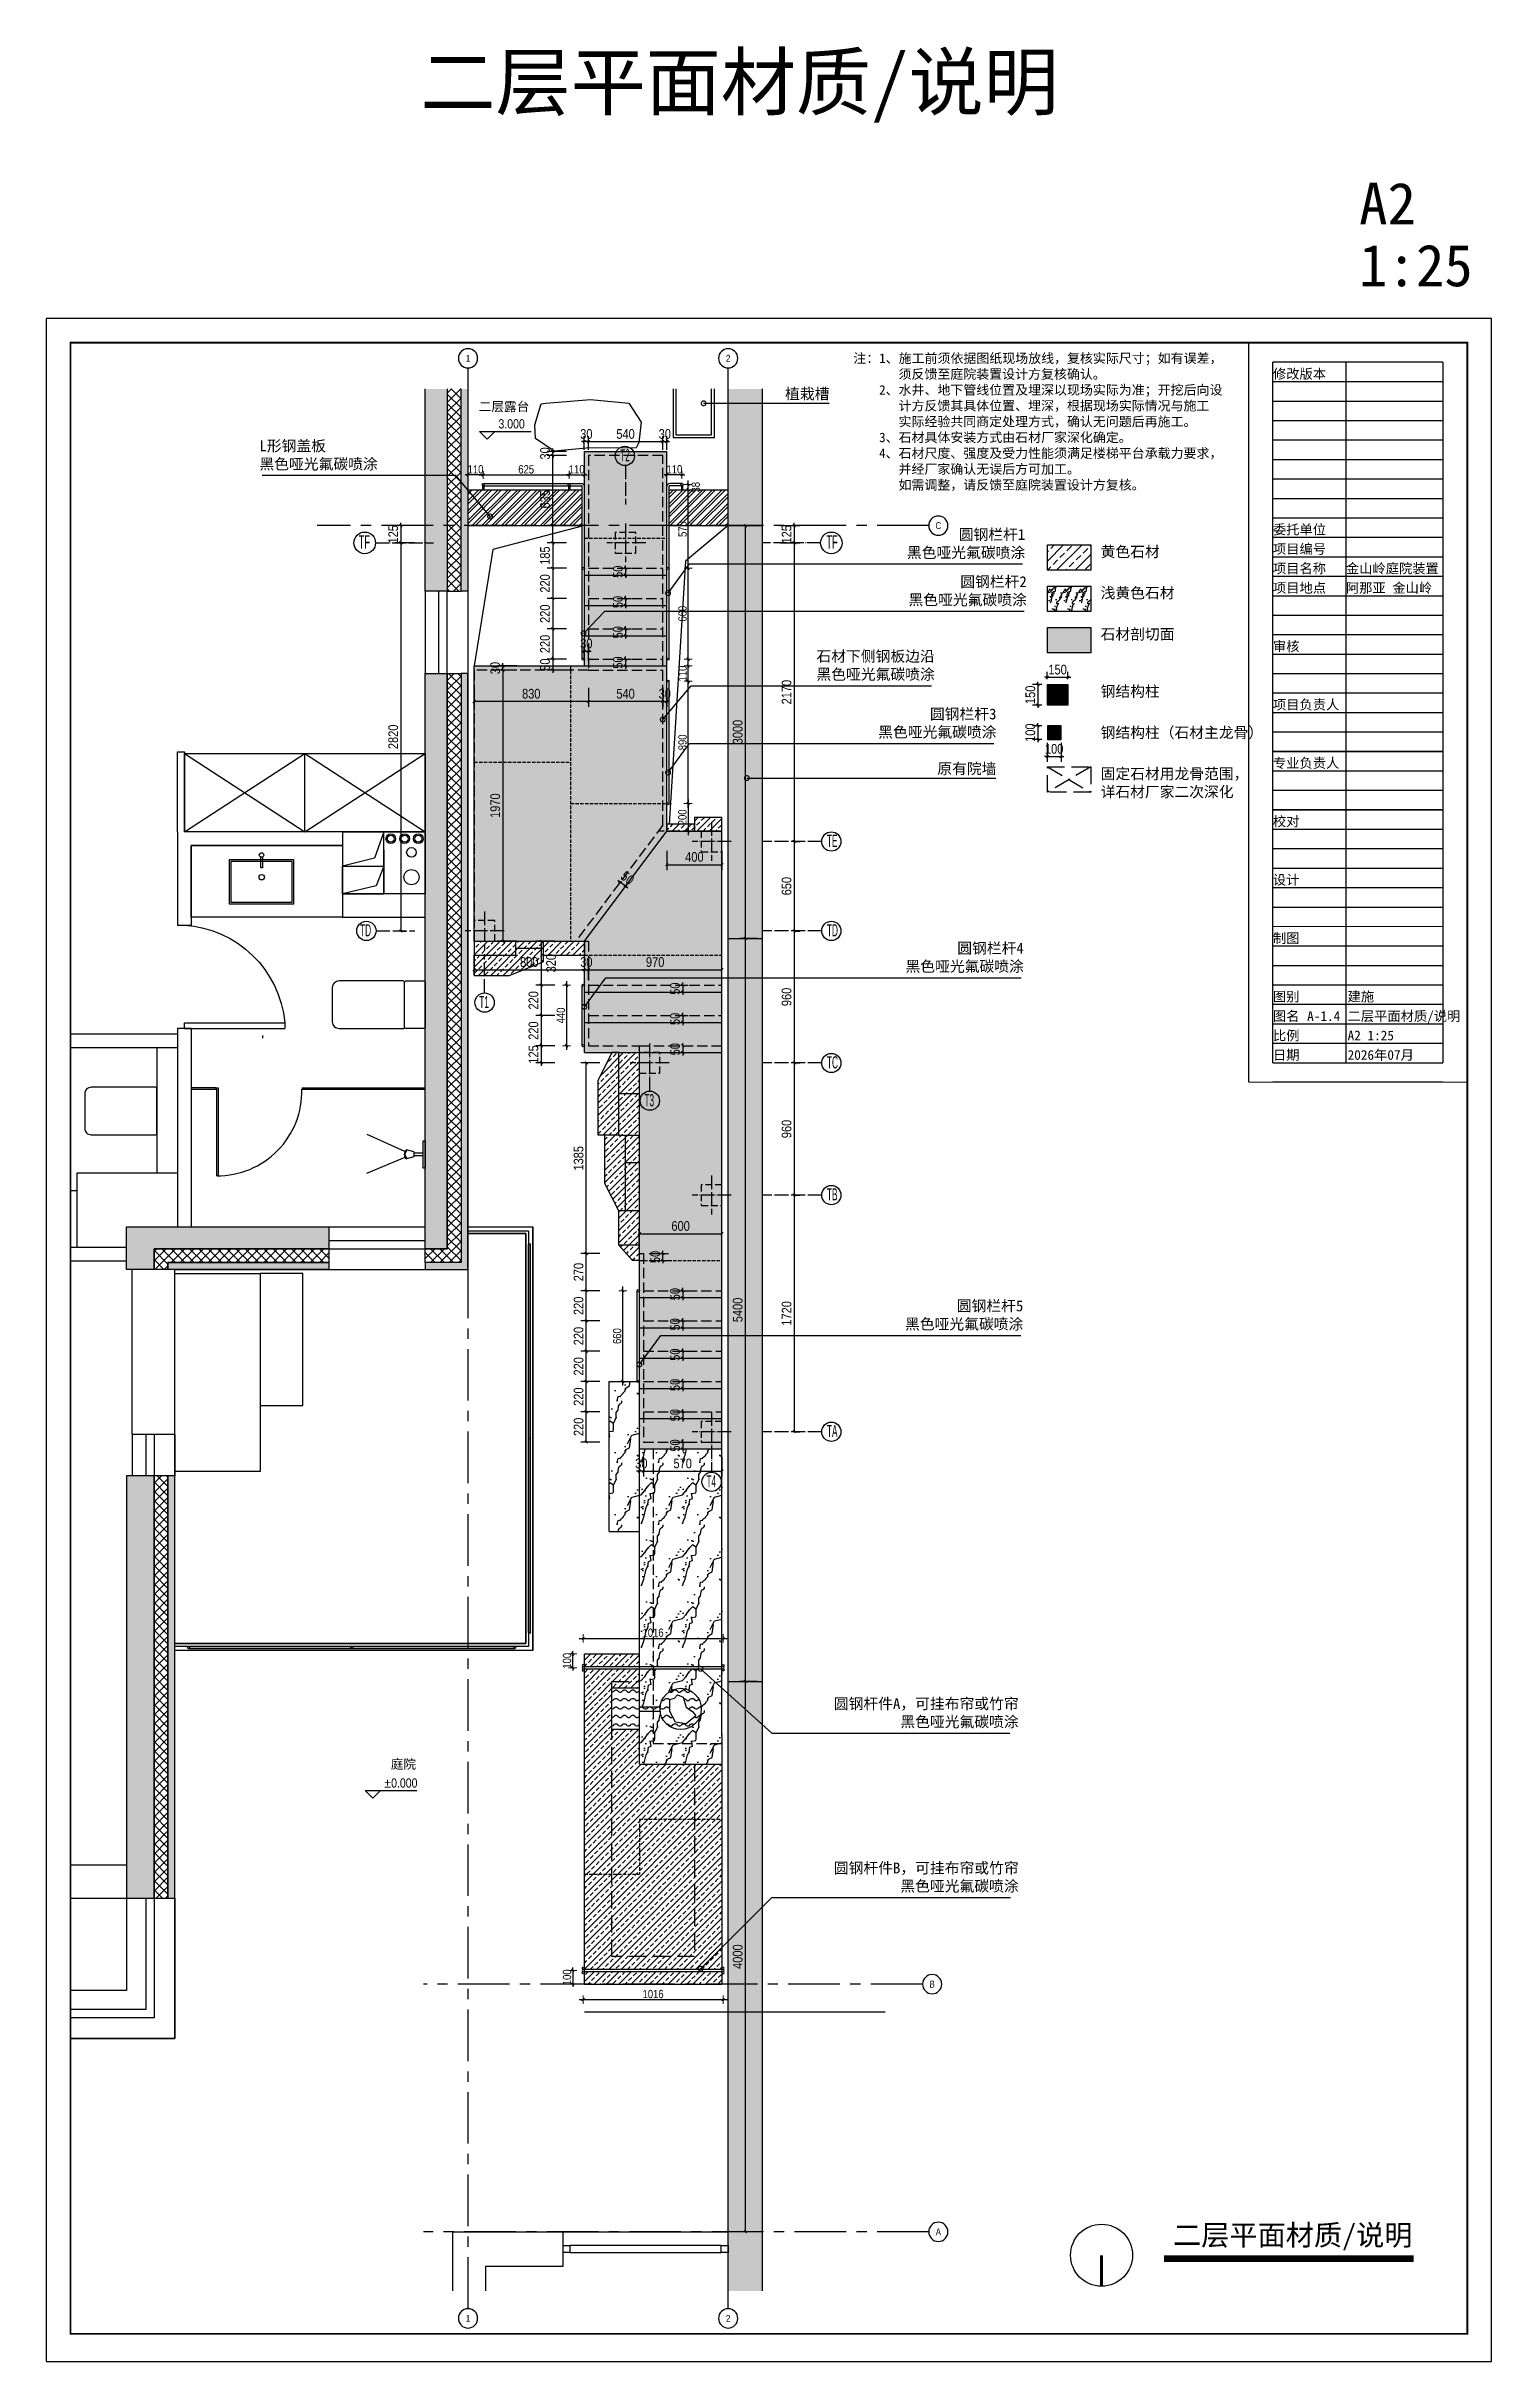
# Model space of a CAD drawing. Extents: x 9928 to 93764, y -101273 to -34887.
# Drawn here: x 25180 to 35681, y -91136 to -74308 of the extents above; entities that cross this region are included whole.
import ezdxf
from ezdxf import colors
from ezdxf.entities.mleader import LeaderData, LeaderLine
from ezdxf.enums import TextEntityAlignment as Align
from ezdxf.math import Vec2, Vec3

# ---------------------------------------------------------------- set-up
doc = ezdxf.new("R2010")
doc.units = 0
doc.header["$LTSCALE"] = 1000
doc.header["$MEASUREMENT"] = 0
for name, pattern in [('CENTER', [2, 1.25, -0.25, 0.25, -0.25]), ('DASH', [0.35, 0.25, -0.1]), ('DOTE', [2.42, 2, -0.2, 0.02, -0.2])]:
    doc.linetypes.add(name, pattern=pattern)
doc.layers.add('_0', color=7, linetype='Continuous', lineweight=25)
for name, color, linetype in [('A', 163, 'CENTER'), ('A-ANNO-DIMS', 6, 'Continuous'), ('A-ANNO-NOTE', 4, 'Continuous'), ('A-FLOR-HRAL', 42, 'Continuous'), ('A-FLOR-STRS', 54, 'Continuous'), ('A-FURN-FREE', 91, 'Continuous'), ('A-FURN-PATT-251', 251, 'Continuous'), ('A-PRTN-PRHT', 216, 'Continuous'), ('A-SECT-005', 5, 'Continuous'), ('A-SECT-PATT-250', 250, 'Continuous'), ('A-WALL-FULL', 5, 'Continuous'), ('A-WALL-PATT-252', 252, 'Continuous'), ('GL', 131, 'Continuous'), ('S-COLS', 5, 'Continuous'), ('S-GRID-IDEN', 4, 'Continuous'), ('SPACE_HATCH', 8, 'Continuous')]:
    doc.layers.add(name, color=color, linetype=linetype)
doc.layers.add('A-ANNO-NPLT', color=250, linetype='Continuous', plot=False)
doc.styles.add('DIM', font='ARIALN.TTF')
doc.styles.add('DIM_T3', font='ARIALN.TTF')
doc.styles.add('EN', font='ARIALN.TTF')
doc.styles.add('EN1', font='ARIALN.TTF')
doc.styles.get("Standard").update_dxf_attribs({"font": 'gbenor.shx', "bigfont": 'gbcbig.shx'})
doc.styles.add('TBLK-A1$0$EN', font='')
doc.styles.get('TBLK-A1$0$EN').set_extended_font_data('SimSun')
doc.dimstyles.new('_TCH_ARCH&&20', dxfattribs={"dimtxt": 70, "dimasz": 20, "dimexe": 40, "dimexo": 40, "dimgap": 20, "dimtad": 1, "dimdec": 0, "dimzin": 0, "dimdsep": 46, "dimtxsty": 'DIM_T3', "dimblk": 'ARCHTICK', "dimcen": 0.09, "dimclrd": 6, "dimclre": 6, "dimclrt": 6, "dimazin": 2, "dimtfac": 1, "dimtdec": 0, "dimtix": 1, "dimtmove": 2, "dimatfit": 3, "dimfxl": 100, "dimfxlon": 1, "dimtolj": 1, "dimtzin": 0, "dimarcsym": 0})
doc.dimstyles.new('DIM20', dxfattribs={"dimscale": 20, "dimtxt": 3, "dimasz": 1, "dimexe": 1.5, "dimexo": 1.5, "dimgap": 0.5, "dimtad": 1, "dimdec": 0, "dimzin": 3, "dimdsep": 46, "dimtxsty": 'DIM', "dimblk": 'ARCHTICK', "dimcen": 2.5, "dimdle": 1.5, "dimclrd": 256, "dimclre": 8, "dimclrt": 256, "dimadec": 0, "dimazin": 0, "dimtfac": 1, "dimtdec": 0, "dimtix": 1, "dimtmove": 2, "dimatfit": 3, "dimfxl": 1.5, "dimfxlon": 1, "dimtolj": 1, "dimtzin": 3, "dimlwe": 5, "dimarcsym": 0})
pattern_1 = [(41.98721, (250, 34.286), (599.99999, 450.00001), [9.6097, -2008.4338]), (68.19859, (107.143, 19.286), (300, 900), [34.6189, -2388.7052]), (60.945396, (100, 2.143), (299.99998, 450.000013), [14.708, -3073.9809]), (90, (107.14, 15), (300, -2e-14), [4.2857, -445.7143]), (71.56505, (247.14, 25.71), (6e-07, 450), [9.0351, -939.6482]), (171.469234, (247.143, 25.714), (-300, 3e-06), [14.4455, -3019.1166]), (79.2157, (227.143, -2.143), (300.000001, 1800), [30.5394, -3176.0943]), (62.132996, (1.429, 135), (1199.9999854, 2250.0000088), [70.2946, -14691.5649]), (0, (5.75, 201), (0, 450), [0, -300]), (64.983107, (200, 282.857), (600.0000015, 1349.999999), [47.2941, -4918.5894]), (81.43911, (315.714, 105), (599.999999, 4049.9999745), [67.177, -14040.0018]), (82.874984, (150, 145.714), (299.999982, 2250.0000023), [34.5525, -7221.4794]), (76.75948, (120, 51.429), (300.000003, 1349.999999), [74.8468, -7784.0652]), (0, (73.23, 51.65), (0, 450), [0, -300]), (0, (78.05, 46.83), (0, 450), [0, -300]), (0, (111.8, 70.9), (0, 450), [0, -300]), (0, (102.15, 123.9), (0, 450), [0, -300]), (59.036243, (137.143, 124.286), (299.999976, 450.000013), [24.9898, -5222.8668]), (0, (149.97, 144.9), (0, 450), [0, -300]), (0, (111.8, 128.7), (0, 450), [0, -300]), (0, (126.26, 157.62), (0, 450), [0, -300]), (0, (111.8, 114.27), (0, 450), [0, -300]), (50.19443, (285.714, 83.57), (300, 450), [11.1575, -2331.9174]), (90, (285.7, 70.7), (300, -2e-14), [12.8571, -437.1428]), (43.66778, (270, 55.714), (900.000001, 899.999998), [21.7242, -4540.3476]), (90, (270, 51.43), (300, -2e-14), [4.2857, -445.7143]), (39.80557, (257.143, 40.714), (599.999986, 450.000018), [16.7362, -3497.8761]), (0, (213, 70.9), (0, 450), [0, -300]), (0, (286.37, 84.5), (0, 450), [0, -300]), (0, (286.37, 84.5), (0, 450), [0, -300]), (29.357753, (292.857, 92.143), (899.999998, 450.000003), [26.2251, -2727.4089]), (0, (285.33, 114.27), (0, 450), [0, -300]), (146.30993, (200, 282.857), (-600.000004, 449.999992), [30.9047, -3214.0914]), (8.130102, (167.143, 222.857), (2999.999979, 449.9999973), [30.3046, -6333.6564]), (47.862405, (100, 214.286), (1200.0000005, 1349.9999987), [40.4566, -8455.4247]), (14.620874, (34.286, 197.143), (1799.999995, 450.0000188), [67.9135, -7063.005]), (0, (58.77, 225.06), (0, 450), [0, -300]), (18.43495, (154.286, 180), (1200, 449.999999), [13.5526, -2832.4972]), (16.69924, (167.14, 184.29), (299.99999, 2.5e-05), [7.4574, -1558.5886]), (101.093723, (174.286, 186.429), (-600.0000052, 3149.9999705), [37.1222, -7758.5496]), (0, (135.9, 205.8), (0, 450), [0, -300]), (0, (167, 223.7), (0, 450), [0, -300]), (0, (126.26, 172.08), (0, 450), [0, -300]), (0, (87.7, 268.4), (0, 450), [0, -300]), (0, (73.23, 249.15), (0, 450), [0, -300]), (44.144903, (150, 276.429), (900.0000015, 900), [33.8439, -7073.3706]), (54.582945, (127.143, 244.286), (300.0000008, 449.9999982), [39.4413, -8243.2212]), (0, (150.4, 276.73), (0, 450), [0, -300]), (0, (106.98, 253.97), (0, 450), [0, -300]), (0, (150.4, 276.73), (0, 450), [0, -300]), (0, (127.2, 243.6), (0, 450), [0, -300]), (75.06858, (197.14, 227.14), (300, 1350), [11.0887, -2317.5375]), (90, (200, 237.86), (300, -2e-14), [45, -405]), (50.19443, (252.86, 426.43), (300, 450), [11.1575, -2331.9174]), (0, (169.64, 331.04), (0, 450), [0, -300]), (0, (179.3, 326.22), (0, 450), [0, -300]), (0, (140.7, 335.86), (0, 450), [0, -300]), (0, (188.9, 388.84), (0, 450), [0, -300]), (53.130102, (220, 362.143), (300, 450), [21.4286, -4478.5713]), (90, (220, 325.7), (300, -2e-14), [36.4286, -413.5714]), (0, (220.05, 326.44), (0, 450), [0, -300]), (23.19859, (242.86, 422.14), (900, 450), [10.8797, -2273.8522]), (66.03751, (240, 415.71), (300, 900), [7.0349, -1470.2938]), (66.03751, (237.14, 409.29), (300, 900), [7.0349, -1470.2938]), (81.869898, (232.857, 379.286), (300.0000013, 2250), [30.3046, -6333.6564]), (90, (260, 435), (300, -2e-14), [10.7143, -439.2857]), (0, (227.05, 450), (0, 450), [0, -300])]
pattern_2 = [(45, (0, 0), (-35.35534, 35.35534), []), (45, (23.57, 0), (-35.35534, 35.35534), [])]
pattern_3 = [(45, (0, 0), (-44.90128, 44.90128), []), (45, (44.9, 0), (-44.90128, 44.90128), [31.75, -15.875])]
pattern_4 = [(135, (679382.045, -481348.93), (-33.6759605, -33.6759605), []), (225, (679382.045, -481348.93), (33.6759605, -33.6759605), [])]

msp = doc.modelspace()

# ---------------------------------------------------------------- texts
at = {"layer": 'A-ANNO-NOTE', "style": 'TBLK-A1$0$EN'}
for s, p in [('建施', (34633.8, -81271.1)), ('A-1.4', (34340.1, -81412.6)), ('二层平面材质/说明', (34633.8, -81412.6))]:
    msp.add_text(s, height=70.71, dxfattribs=at).set_placement(p, align=Align.BOTTOM_LEFT)
at = {"layer": 'A-ANNO-NOTE', "attachment_point": 3}
for s, width, insert, char_height in [('{\\fSimSun|b0|i0|c134|p2;二层平面材质/说明}', 7852.466, (32534.6, -74366.6), 400), ('{\\fSimSun|b0|i0|c134|p2;二层平面材质/说明 }', 3567.462, (35104.9, -90140.7), 150)]:
    msp.add_mtext_dynamic_manual_height_columns(s, width=width, gutter_width=1750, heights=[0], dxfattribs=dict(at, insert=insert, char_height=char_height))
at = {"layer": 'A-ANNO-NOTE', "char_height": 67.5, "width": 711.432, "attachment_point": 1, "style": 'DIM'}
for s, insert in [('{\\fSimSun|b0|i0|c134|p2;二层露台}', (28321.2, -76892.5)), ('{\\fSimSun|b0|i0|c134|p2;庭院}', (27682.2, -86759))]:
    msp.add_mtext(s, dxfattribs=dict(at, insert=insert))

# ---------------------------------------------------------------- blocks, each defined once
blk = doc.blocks.new('alsidufhaSD9F83')
at = {"layer": 'A-FLOR-HRAL', "color": 1}
for centre in [(18135, -88276), (18135, -88308)]:
    blk.add_circle(centre, 8, dxfattribs=at)
blk = doc.blocks.new('basesisi')
at = {"layer": 'A-FURN-PATT-251'}
h = blk.add_hatch(color=256, dxfattribs=at)
h.dxf.hatch_style = 1
h.paths.add_polyline_path([(27933, -78267), (28093, -78267), (28093, -76798), (27933, -76798)])
h.paths.add_polyline_path([(28243, -76798), (28193, -76798), (28193, -78267), (28243, -78267)])
h = blk.add_hatch(dxfattribs=at)
h.set_pattern_fill('ANSI37', color=256, scale=30, angle=90)
h.set_pattern_definition(pattern_4)
h.paths.add_polyline_path([(28193, -76798), (28093, -76798), (28093, -78267), (28193, -78267)])
h = blk.add_hatch(color=256, dxfattribs=at)
h.dxf.hatch_style = 1
h.paths.add_polyline_path([(28093, -83047), (27933, -83047), (27933, -78867), (28093, -78867)])
h = blk.add_hatch(color=256, dxfattribs=at)
h.dxf.hatch_style = 1
h.paths.add_polyline_path([(28193, -83147), (27933, -83147), (27933, -83197), (28243, -83197), (28243, -78867), (28193, -78867)])
h = blk.add_hatch(dxfattribs=at)
h.set_pattern_fill('ANSI37', color=256, scale=30, angle=90)
h.set_pattern_definition(pattern_4)
h.paths.add_polyline_path([(28093, -78867), (28193, -78867), (28193, -83147), (27933, -83147), (27933, -83047), (28093, -83047)])
h = blk.add_hatch(color=256, dxfattribs=at)
h.dxf.hatch_style = 1
h.paths.add_polyline_path([(25963, -83197), (25763, -83197), (25763, -82887), (27233, -82887), (27233, -83047), (25963, -83047)])
h = blk.add_hatch(dxfattribs=at)
h.set_pattern_fill('ANSI37', color=256, scale=30, angle=90)
h.set_pattern_definition(pattern_4)
h.paths.add_polyline_path([(27233, -83047), (27233, -83147), (26063, -83147), (26063, -83197), (25963, -83197), (25963, -83047)])
h = blk.add_hatch(color=256, dxfattribs=at)
h.dxf.hatch_style = 1
h.paths.add_polyline_path([(26063, -83147), (27233, -83147), (27233, -83197), (26063, -83197)])
h = blk.add_hatch(color=256, dxfattribs=at)
h.dxf.hatch_style = 1
h.paths.add_polyline_path([(25963, -87767), (25963, -84697), (25763, -84697), (25763, -87767)])
h = blk.add_hatch(dxfattribs=at)
h.set_pattern_fill('ANSI37', color=256, scale=30, angle=90)
h.set_pattern_definition(pattern_4)
h.paths.add_polyline_path([(25963, -87767), (26063, -87767), (26063, -84697), (25963, -84697)])
h = blk.add_hatch(color=256, dxfattribs=at)
h.dxf.hatch_style = 1
h.paths.add_polyline_path([(26063, -87767), (26113, -87767), (26113, -84697), (26063, -84697)])
for p, q in [((27933, -78267), (27933, -78867)), ((28033, -78867), (28033, -78267)), ((28093, -78867), (28093, -78267)), ((28243, -78267), (28243, -78867)), ((26133, -80017), (26133, -79437)), ((26133, -79437), (26183, -79437)), ((26183, -79437), (26183, -80017)), ((27058, -80017), (27058, -79447)), ((26133, -80017), (26133, -80697)), ((27633, -80017), (27333, -80017)), ((27333, -80017), (27333, -80267)), ((27333, -80017), (27933, -80017)), ((27633, -80267), (27633, -80017)), ((26233, -80117), (26233, -80697)), ((27333, -80117), (26233, -80117)), ((27633, -80147), (27633, -80467)), ((27333, -80267), (27633, -80267)), ((27333, -80467), (27333, -80267)), ((27333, -80267), (27633, -80267)), ((27633, -80267), (27633, -80467)), ((27633, -80467), (27333, -80467)), ((27333, -80467), (27633, -80467)), ((26233, -80697), (26133, -80697)), ((27333, -80637), (27933, -80637)), ((26183, -81447), (26183, -81405)), ((26133, -81487), (25356, -81487)), ((26133, -81587), (25356, -81587)), ((25983, -81587), (25983, -82497)), ((26133, -81447), (26133, -82887)), ((26233, -81447), (26133, -81447)), ((26233, -81447), (26233, -82887)), ((26753, -81517), (26753, -81497)), ((27038, -81877), (27933, -81877)), ((27038, -81877), (27038, -81887)), ((27038, -81887), (27933, -81887)), ((27784, -82340), (27511, -82217)), ((27918, -82462), (27918, -82262)), ((27918, -82262), (27933, -82262)), ((27933, -82262), (27933, -82462)), ((27784, -82383), (27506, -82501)), ((27850, -82344), (27796, -82329)), ((27850, -82379), (27796, -82394)), ((27850, -82344), (27850, -82379)), ((27918, -82352), (27850, -82352)), ((27918, -82373), (27850, -82373)), ((26133, -82497), (25403, -82497)), ((25403, -82497), (25403, -83037)), ((27933, -82462), (27918, -82462)), ((25403, -82627), (25356, -82627)), ((27233, -82887), (27933, -82887)), ((25763, -83037), (25356, -83037)), ((27233, -82987), (27933, -82987)), ((27233, -83047), (27933, -83047)), ((25763, -83137), (25356, -83137)), ((25803, -84397), (25803, -83197)), ((26113, -84397), (26113, -83197)), ((26113, -83227), (26733, -83227)), ((26733, -83227), (26733, -84667)), ((27043, -83227), (26733, -83227)), ((26733, -83227), (26733, -83237)), ((27043, -84187), (27043, -83227)), ((27233, -83197), (27933, -83197)), ((26733, -84187), (27043, -84187)), ((26113, -84397), (25803, -84397)), ((25803, -84397), (25803, -84697)), ((25903, -84397), (25903, -84697)), ((25963, -84397), (25963, -84697)), ((26113, -84397), (26113, -84697)), ((26733, -84667), (26113, -84667)), ((25356, -87767), (25763, -87767))]:
    blk.add_line(p, q, dxfattribs=at)
at = {"layer": 'A-FURN-PATT-251', "extrusion": (0, 0, -1)}
for p, q in [((26183, -81405), (26912, -81405)), ((26912, -81405), (26912, -81447)), ((26183, -81447), (26912, -81447))]:
    blk.add_line(p, q, dxfattribs=at)
at = {"layer": 'A-FURN-PATT-251'}
for points in [[(28093, -76798), (28093, -78267), (27933, -78267), (27933, -76798)], [(28093, -76798), (28093, -78267), (28193, -78267), (28193, -76798)], [(28243, -76798), (28243, -78267), (28193, -78267), (28193, -76798)], [(28193, -83147), (27933, -83147), (27933, -83197), (28243, -83197), (28243, -78867), (28193, -78867), (28193, -83147)], [(26183, -80017), (27058, -79447), (27933, -80017)], [(26183, -79447), (27058, -80017), (27933, -79447)], [(27633, -80017), (27565, -80208), (27333, -80267)], [(27633, -80267), (27576, -80409), (27333, -80467)], [(25963, -83197), (25763, -83197), (25763, -82887), (27233, -82887), (27233, -83047), (25963, -83047), (25963, -83197)], [(28243, -82887), (28713, -82887), (28713, -85967), (26113, -85967)], [(28243, -82937), (28663, -82937), (28663, -85917), (26113, -85917)], [(27233, -83047), (27233, -83147), (26063, -83147), (26063, -83197), (25963, -83197), (25963, -83047), (27233, -83047)], [(25763, -87527), (25356, -87527)], [(25763, -87767), (25763, -88437), (25356, -88437)], [(26113, -87767), (26113, -88787), (25356, -88787)], [(25963, -87767), (25963, -88637), (25356, -88637)], [(25903, -87767), (25903, -88577), (25356, -88577)]]:
    blk.add_lwpolyline(points, dxfattribs=at)
for points in [[(28093, -78867), (28193, -78867), (28193, -83147), (27933, -83147), (27933, -83047), (28093, -83047)], [(28093, -83047), (27933, -83047), (27933, -78867), (28093, -78867)], [(27933, -80017), (26183, -80017), (26183, -79447), (27933, -79447)], [(27633, -80467), (27633, -80017), (27933, -80017), (27933, -80467)], [(26233, -80117), (27333, -80117), (27333, -80637), (26233, -80637)], [(26978, -80221), (26508, -80221), (26508, -80541), (26978, -80541)], [(26966, -80233), (26520, -80233), (26520, -80529), (26966, -80529)], [(26233, -81877), (26233, -81887), (26414, -81887), (26414, -81877)], [(26428, -82517), (26418, -82517), (26418, -81877), (26428, -81877)], [(26063, -83147), (27233, -83147), (27233, -83197), (26063, -83197)], [(25963, -87767), (25963, -84697), (25763, -84697), (25763, -87767)], [(25963, -87767), (26063, -87767), (26063, -84697), (25963, -84697)], [(26063, -87767), (26113, -87767), (26113, -84697), (26063, -84697)]]:
    blk.add_lwpolyline(points, close=True, dxfattribs=at)
blk.add_lwpolyline([(26750, -80201), (26751, -80276, -0.387127), (26747, -80280), (26743, -80280, -0.441829), (26739, -80277), (26738, -80202)], format="xyb", dxfattribs=at)
for points in [[(27258, -81149), (27258, -81398, 0.414214), (27307, -81446), (27773, -81446, 0.414214), (27783, -81437), (27783, -81111, 0.414214), (27773, -81101), (27307, -81101, 0.414214)], [(27783, -81437), (27783, -81111, -0.414214), (27793, -81101), (27924, -81101, -0.414214), (27933, -81111), (27933, -81437, -0.414214), (27924, -81446), (27793, -81446, -0.414214)], [(25459, -81922), (25459, -82171, 0.414214), (25507, -82219), (25974, -82219, 0.414214), (25983, -82209), (25983, -81883, 0.414214), (25974, -81874), (25507, -81874, 0.414214)]]:
    blk.add_lwpolyline(points, format="xyb", close=True, dxfattribs=at)
for centre, radius in [((27683, -80067), 35), ((27683, -80067), 25), ((27783, -80067), 35), ((27783, -80067), 25), ((27883, -80067), 35), ((27883, -80067), 25), ((26744, -80186), 16.4), ((27833, -80167), 35), ((26745, -80347), 19.5), ((27833, -80347), 55)]:
    blk.add_circle(centre, radius, dxfattribs=at)
at = {"layer": 'A-FURN-PATT-251', "extrusion": (0, 0, -1)}
blk.add_arc((-26136, -81474), 779, 93.4549, 174.8712, dxfattribs=at)
at = {"layer": 'A-FURN-PATT-251'}
for centre, radius, start, end in [((26423, -81903), 614, 269.5337, 1.4578), ((27823, -82362), 42, 128.8688, 231.1312), ((27823, -82362), 37, 128.8688, 231.1312)]:
    blk.add_arc(centre, radius, start, end, dxfattribs=at)
blk = doc.blocks.new('aslidufhasldifuhaf')
at = {"layer": 'A-FURN-PATT-251'}
h = blk.add_hatch(dxfattribs=at)
h.set_pattern_fill('碎沙', color=256, scale=20)
h.set_pattern_definition([(37.5, (0, 0), (-1.600031, 48.941324), [0, -38.608, 0, -43.18, 0, -41.275]), (7.5, (0, 0), (44.95233, 71.68251), [0, -20.828, 0, -34.798, 0, -13.335]), (327.5, (-31.24, 0), (79.099237, 0.143718), [0, -12.7, 0, -45.72, 0, -59.69]), (317.5, (-31.24, 0), (76.355645, 22.29293), [0, -6.35, 0, -29.972, 0, -34.29])])
h.paths.add_polyline_path([(19188, -90621), (19438, -90621), (19438, -76798), (19188, -76798)])
h = blk.add_hatch(dxfattribs=at)
h.set_pattern_fill('大理石', color=256, scale=100)
h.set_pattern_definition(pattern_1)
h.paths.add_polyline_path([(18543, -84502), (19143, -84502), (19143, -80012), (18743, -80012), (18743, -77252), (18143, -77252), (18143, -78812), (17343, -78812), (17343, -80813), (18143, -80813), (18143, -81622), (18543, -81622)])
h = blk.add_hatch(dxfattribs=at)
h.set_pattern_fill('金属', color=256, scale=20)
h.set_pattern_definition(pattern_2)
h.paths.add_polyline_path([(17298, -77532), (18127, -77532), (18127, -77792), (17298, -77792)])
h = blk.add_hatch(dxfattribs=at)
h.set_pattern_fill('金属', color=256, scale=20)
h.set_pattern_definition(pattern_2)
edge = h.paths.add_edge_path()
edge.add_line((19188, -77532), (18763, -77532))
edge.add_arc((18713, -77525), 50.5, 335.7622, 352.347, ccw=False)
edge.add_line((18759, -77546), (18759, -77792))
edge.add_line((18759, -77792), (19188, -77792))
edge.add_line((19188, -77792), (19188, -77532))
h = blk.add_hatch(dxfattribs=at)
h.set_pattern_fill('ANSI33', color=256, scale=20)
h.set_pattern_definition(pattern_3)
h.paths.add_polyline_path([(18943, -79962), (18743, -79962), (18743, -80012), (18943, -80012)])
h.paths.add_polyline_path([(19143, -79912), (18943, -79912), (18943, -80012), (19143, -80012)])
h = blk.add_hatch(dxfattribs=at)
h.set_pattern_fill('ANSI33', color=256, scale=20)
h.set_pattern_definition(pattern_3)
h.paths.add_polyline_path([(18143, -80813), (17843, -80813), (17843, -80913), (18143, -80913)])
h.paths.add_polyline_path([(17843, -80813), (17643, -80813), (17643, -80863), (17843, -80863)])
h.paths.add_polyline_path([(17843, -80913), (17843, -80863), (17643, -80863), (17643, -80913), (17343, -80913), (17343, -81063), (17593, -81063), (17843, -80963)])
h.paths.add_polyline_path([(17643, -80813), (17343, -80813), (17343, -80913), (17643, -80913)])
h = blk.add_hatch(dxfattribs=at)
h.set_pattern_fill('ANSI33', color=256, scale=20)
h.set_pattern_definition(pattern_3)
h.paths.add_polyline_path([(18543, -81622), (18393, -81622), (18393, -81922), (18543, -81922)])
h.paths.add_polyline_path([(18543, -81922), (18393, -81922), (18393, -82222), (18543, -82222)])
h.paths.add_polyline_path([(18393, -81622), (18343, -81622), (18243, -81822), (18243, -82222), (18393, -82222)])
h.paths.add_polyline_path([(18543, -82222), (18443, -82222), (18443, -82422), (18543, -82422)])
h.paths.add_polyline_path([(18543, -82422), (18443, -82422), (18443, -82772), (18543, -82772)])
h.paths.add_polyline_path([(18443, -82222), (18393, -82222), (18293, -82222), (18293, -82572), (18393, -82772), (18443, -82772)])
h.paths.add_polyline_path([(18543, -82772), (18393, -82772), (18393, -83022), (18543, -83022)])
h.paths.add_polyline_path([(18543, -83022), (18393, -83022), (18493, -83132), (18543, -83132)])
h = blk.add_hatch(dxfattribs=at)
h.set_pattern_fill('大理石', color=256, scale=100)
h.set_pattern_definition(pattern_1)
h.paths.add_polyline_path([(19143, -84502), (18543, -84502), (18543, -85102), (19143, -85102)])
h.paths.add_polyline_path([(19143, -85102), (18543, -85102), (18543, -86085), (19143, -86085)])
h.paths.add_polyline_path([(18543, -84012), (18323, -84012), (18323, -85102), (18543, -85102)])
h.paths.add_polyline_path([(19143, -86100), (18543, -86100), (18543, -86372), (18694, -86372, -0.935274), (18993, -86392, -0.935274), (18694, -86412), (18543, -86412), (18543, -86792), (19143, -86792), (19143, -86592)])
h = blk.add_hatch(dxfattribs=at)
h.set_pattern_fill('ANSI33', color=256, scale=20)
h.set_pattern_definition(pattern_3)
h.paths.add_polyline_path([(19143, -86792), (18543, -86792), (18543, -86542), (18343, -86542), (18343, -86242), (18543, -86242), (18543, -86100), (18143, -86100), (18143, -87592), (18543, -87592), (18543, -87192), (19143, -87192)])
h.paths.add_polyline_path([(19143, -87192), (18543, -87192), (18543, -87592), (18143, -87592), (18143, -88285), (19143, -88285)])
h.paths.add_polyline_path([(19143, -88300), (18143, -88300), (18143, -88392), (19143, -88392)])
h.paths.add_polyline_path([(18543, -85992), (18143, -85992), (18143, -86085), (18543, -86085)])
h = blk.add_hatch(dxfattribs=at)
h.set_pattern_fill('水域', color=256, scale=30)
h.set_pattern_definition([(0, (18842.904, -86392.09), (0, 61.417), [7.677, -53.74]), (26.565, (18850.581, -86392.09), (61.4173, 6e-07), [8.5833, -128.75]), (333.435, (18896.644, -86388.252), (61.4173, -2e-08), [8.5833, -128.75]), (45, (18858.26, -86388.25), (0, 61.4173), [10.857, -76]), (135, (18896.644, -86388.25), (-61.4173, 7e-15), [10.857, -76]), (26.565, (18865.936, -86380.575), (61.4173, 6e-07), [8.5833, -128.75]), (333.435, (18881.29, -86376.736), (61.4173, -2e-08), [8.5833, -128.75]), (0, (18873.61, -86376.736), (0, 61.417), [7.677, -53.74])])
h.paths.add_polyline_path([(18543, -86242), (18343, -86242), (18343, -86542), (18543, -86542)])
edge = h.paths.add_edge_path()
edge.add_arc((18738, -86389), 45.7, 165.4083, 184.3871, ccw=False)
edge.add_line((18694, -86377), (18543, -86377))
edge.add_line((18543, -86377), (18543, -86407))
edge.add_line((18543, -86407), (18694, -86407))
edge.add_arc((18738, -86396), 45.7, 175.6129, 194.5917, ccw=False)
edge = h.paths.add_edge_path()
edge.add_arc((18843, -86392), 150, 0, 360)
h.paths.add_polyline_path([(18763, -86323), (18797, -86313), (18821, -86290), (18861, -86306), (18882, -86379), (18931, -86412), (18954, -86442), (18882, -86499), (18806, -86489), (18764, -86411)], flags=16)
at = {"layer": 'A-ANNO-NPLT'}
blk.add_line((18143, -88592), (20329, -88592), dxfattribs=at)
at = {"layer": 'A-FLOR-HRAL', "color": 1}
for p, q in [((17404, -77501), (17404, -77532)), ((17408, -77486), (18123, -77486)), ((17408, -77502), (18123, -77502)), ((17412, -77502), (17412, -77532)), ((18029, -77502), (18029, -77532)), ((18037, -77502), (18037, -77532)), ((18127, -78762), (18127, -77506)), ((18143, -78762), (18143, -77506)), ((18743, -78762), (18743, -77506)), ((18759, -78762), (18759, -77506)), ((18853, -77486), (18763, -77486)), ((18853, -77502), (18763, -77502)), ((18849, -77501), (18849, -77532)), ((18857, -77501), (18857, -77532)), ((18743, -79812), (18743, -78922)), ((18759, -79812), (18759, -78922)), ((18127, -81572), (18127, -81132)), ((18143, -81572), (18143, -81132)), ((18527, -84012), (18527, -83352)), ((18543, -84012), (18543, -83352)), ((18135, -86084), (19151, -86084)), ((18135, -86100), (19151, -86100)), ((18135, -88284), (19151, -88284)), ((18135, -88300), (19151, -88300))]:
    blk.add_line(p, q, dxfattribs=at)
at = {"layer": 'A-FLOR-HRAL'}
for p, q in [((17343, -80813), (18143, -80813)), ((17343, -80813), (17343, -80913)), ((17343, -80913), (17643, -80913)), ((17643, -80813), (17643, -80913)), ((17643, -80863), (17843, -80863)), ((17843, -80813), (17843, -80913)), ((17843, -80913), (18143, -80913)), ((18143, -80813), (18143, -80913)), ((18393, -82222), (18393, -81622)), ((18393, -81622), (18543, -81622)), ((18543, -83132), (18543, -81622)), ((18543, -81922), (18393, -81922)), ((18393, -82222), (18543, -82222)), ((18443, -82772), (18443, -82222)), ((18543, -82422), (18443, -82422)), ((18543, -82772), (18393, -82772)), ((18393, -83022), (18393, -82772)), ((18543, -83022), (18393, -83022)), ((18393, -83022), (18493, -83132)), ((18543, -83132), (18493, -83132))]:
    blk.add_line(p, q, dxfattribs=at)
for points in [[(18943, -80012), (19143, -80012), (19143, -79912), (18943, -79912)], [(18743, -80012), (18943, -80012), (18943, -79962), (18743, -79962)]]:
    blk.add_lwpolyline(points, close=True, dxfattribs=at)
at = {"layer": 'A-FLOR-HRAL', "color": 1}
for centre in [(17408, -77494), (18033, -77494), (18853, -77494), (18135, -78102), (18751, -78102), (18135, -78762), (18751, -78762), (18751, -78922), (18751, -79812), (18135, -81132), (18135, -81572), (18535, -83352), (18535, -84012)]:
    blk.add_circle(centre, 8, dxfattribs=at)
for centre, radius, start, end in [((18123, -77506), 20, 360, 90), ((18123, -77506), 4, 360, 90), ((18763, -77506), 20, 90, 180), ((18763, -77506), 4, 90, 180), ((18135, -86092), 8, 90, 270), ((19151, -86092), 8, 270, 90), ((18135, -88292), 8, 90, 270), ((19151, -88292), 8, 270, 90)]:
    blk.add_arc(centre, radius, start, end, dxfattribs=at)
at = {"layer": 'A-FLOR-STRS'}
for p, q in [((19088, -77152), (19088, -76798)), ((19188, -90621), (19188, -76798)), ((19438, -90621), (19438, -76798)), ((18143, -78812), (18143, -77252)), ((18143, -77252), (18743, -77252)), ((18743, -80012), (18743, -77252)), ((17298, -77532), (18127, -77532)), ((18743, -77502), (18743, -77502)), ((18759, -77532), (19188, -77532)), ((17298, -77792), (18127, -77792)), ((18759, -77792), (19188, -77792)), ((19188, -77792), (19438, -77792)), ((18143, -78152), (18743, -78152)), ((18143, -78372), (18743, -78372)), ((18143, -78592), (18743, -78592)), ((17343, -80813), (17343, -78812)), ((17343, -78812), (18743, -78812)), ((18143, -80813), (18743, -80012)), ((18743, -80012), (19143, -80012)), ((19143, -86592), (19143, -80012)), ((17343, -80813), (18143, -80813)), ((18143, -81622), (18143, -80813)), ((19188, -80792), (19438, -80792)), ((18143, -81182), (19143, -81182)), ((18143, -81402), (19143, -81402)), ((18143, -81622), (18543, -81622)), ((18543, -86792), (18543, -81622)), ((18543, -81622), (19143, -81622)), ((18543, -83402), (19143, -83402)), ((18543, -83622), (19143, -83622)), ((18543, -83842), (19143, -83842)), ((18323, -85102), (18323, -84012)), ((18323, -84012), (18543, -84012)), ((18543, -84062), (19143, -84062)), ((18543, -84282), (19143, -84282)), ((18543, -84502), (19143, -84502)), ((18323, -85102), (18543, -85102)), ((18143, -88392), (18143, -85992)), ((18143, -85992), (18543, -85992)), ((18343, -86542), (18343, -86242)), ((18543, -86242), (18343, -86242)), ((19188, -86192), (19438, -86192)), ((18543, -86377), (18694, -86377)), ((18543, -86407), (18694, -86407)), ((18543, -86542), (18343, -86542)), ((19143, -86592), (19143, -88392)), ((18543, -86792), (19143, -86792)), ((18143, -88392), (19143, -88392))]:
    blk.add_line(p, q, dxfattribs=at)
at = {"layer": 'A-FLOR-STRS', "color": 251}
for p, q in [((17738, -85837), (17738, -83017)), ((17753, -85837), (17753, -83017)), ((15268, -85937), (17638, -85937)), ((15268, -85952), (17638, -85952)), ((17188, -90621), (17188, -90192)), ((17188, -90192), (17988, -90192)), ((17988, -90442), (17988, -90192)), ((17988, -90192), (19188, -90192)), ((17428, -90621), (17428, -90442)), ((17428, -90442), (17988, -90442))]:
    blk.add_line(p, q, dxfattribs=at)
at = {"layer": 'A-FLOR-STRS', "linetype": 'DASH', "ltscale": 0.3}
for p, q in [((18643, -84502), (18643, -86642)), ((18643, -86642), (19143, -86642))]:
    blk.add_line(p, q, dxfattribs=at)
at = {"layer": 'A-FLOR-STRS', "color": 251}
for points in [[(17298, -82887), (17768, -82887), (17768, -85967), (15168, -85967)], [(17298, -82917), (17738, -82917), (17738, -85937), (15168, -85937)], [(15168, -85917), (17718, -85917), (17718, -82937), (17298, -82937)]]:
    blk.add_lwpolyline(points, dxfattribs=at)
at = {"layer": 'A-FLOR-STRS', "linetype": 'DASH', "ltscale": 0.5}
blk.add_lwpolyline([(18943, -86792), (18943, -88192), (18343, -88192), (18343, -86192), (18543, -86192)], dxfattribs=at)
at = {"layer": 'A-FLOR-STRS', "color": 251}
for points in [[(17988, -90292), (18038, -90292), (18038, -90342), (17988, -90342)], [(18038, -90342), (19138, -90342), (19138, -90292), (18038, -90292)], [(19138, -90292), (19188, -90292), (19188, -90342), (19138, -90342)]]:
    blk.add_lwpolyline(points, close=True, dxfattribs=at)
for centre in [(17745, -83017), (17745, -84427), (15268, -85945), (16453, -85945), (17638, -85945), (17745, -85837)]:
    blk.add_circle(centre, 7.5, dxfattribs=at)
at = {"layer": 'A-FLOR-STRS'}
blk.add_circle((18843, -86392), 150, dxfattribs=at)
at = {"layer": 'A-FURN-FREE'}
for points in [[(18788, -76798), (18788, -77152), (19088, -77152), (19088, -76798)], [(18808, -76798), (18808, -77132), (19068, -77132), (19068, -76798)]]:
    blk.add_lwpolyline(points, dxfattribs=at)
at = {"layer": 'A-FURN-PATT-251', "linetype": 'DASH', "ltscale": 0.1}
for p, q in [((18143, -77882), (18743, -77882)), ((18043, -78812), (18043, -80813)), ((17343, -79512), (18043, -79512)), ((18043, -79812), (18743, -79812)), ((18143, -80913), (19143, -80913)), ((18543, -83132), (19143, -83132)), ((18543, -87192), (19143, -87192)), ((18543, -87192), (18543, -87592)), ((18143, -87592), (18543, -87592))]:
    blk.add_line(p, q, dxfattribs=at)
at = {"layer": 'A-FURN-PATT-251'}
blk.add_lwpolyline([(17830, -76906), (17863, -76903), (18187, -76876), (18467, -76901), (18556, -77039), (18540, -77187), (18519, -77226), (18156, -77230), (17923, -77251), (17788, -77159), (17783, -77059)], close=True, dxfattribs=at)
for points in [[(18127, -77796), (17478, -77965), (17343, -78812)], [(19188, -77792), (18877, -78049), (18760, -79962)]]:
    blk.add_lwpolyline(points, dxfattribs=at)
at = {"layer": 'A-SECT-PATT-250'}
blk.add_lwpolyline([(18763, -86323), (18797, -86313), (18821, -86290), (18861, -86306), (18882, -86379), (18931, -86412), (18954, -86442), (18882, -86499), (18806, -86489), (18764, -86411)], close=True, dxfattribs=at)
at = {"layer": 'A-WALL-FULL'}
for p, q in [((17298, -83197), (17298, -76798)), ((15168, -88787), (15168, -83197)), ((15168, -83197), (17298, -83197)), ((14411, -88787), (15168, -88787))]:
    blk.add_line(p, q, dxfattribs=at)
at = {"layer": 'A-WALL-PATT-252'}
for p, q in [((17343, -81062), (17343, -80912)), ((17843, -80913), (17843, -80963)), ((17593, -81063), (17343, -81063)), ((17593, -81063), (17843, -80963)), ((18343, -81622), (18243, -81822)), ((18393, -81622), (18343, -81622)), ((18243, -82222), (18243, -81822)), ((18393, -82222), (18243, -82222)), ((18293, -82572), (18293, -82222)), ((18393, -82772), (18293, -82572))]:
    blk.add_line(p, q, dxfattribs=at)
at = {"layer": '_0', "color": 6}
blk.add_blockref('basesisi', (-10946, 0), dxfattribs=at)
at = {"layer": 'A-SECT-005', "color": 2, "xscale": -1, "rotation": 180}
blk.add_blockref('alsidufhaSD9F83', (0, -174384), dxfattribs=at)
at = {"layer": 'A-SECT-005', "color": 2, "rotation": 180}
blk.add_blockref('alsidufhaSD9F83', (37286, -174384), dxfattribs=at)
at = {"layer": 'A-SECT-005', "color": 2}
blk.add_blockref('alsidufhaSD9F83', (0, 0), dxfattribs=at)
at = {"layer": 'A-SECT-005', "color": 2, "xscale": -1}
blk.add_blockref('alsidufhaSD9F83', (37286, 0), dxfattribs=at)
blk = doc.blocks.new('DFGHFGH')
at = {"layer": 'A-ANNO-NOTE'}
blk.add_line((367305, -290441), (368431, -290441), dxfattribs=at)
blk.add_lwpolyline([(367305, -290441), (367471, -290607), (367638, -290441)], dxfattribs=at)
at = {"layer": 'A-ANNO-NOTE', "style": 'EN'}
blk.add_attdef('±0.000', (367716, -290376), '', height=200, dxfattribs=at)
blk = doc.blocks.new('jiegouzhu 100')
at = {"layer": 'SPACE_HATCH'}
h = blk.add_hatch(color=256, dxfattribs=at)
h.dxf.hatch_style = 1
h.paths.add_polyline_path([(40120, -80658), (40220, -80658), (40220, -80758), (40120, -80758)])
at = {"layer": 'S-COLS'}
for p, q in [((40120, -80658), (40220, -80758)), ((40120, -80758), (40220, -80658))]:
    blk.add_line(p, q, dxfattribs=at)
blk.add_lwpolyline([(40120, -80658), (40120, -80758), (40220, -80758), (40220, -80658)], close=True, dxfattribs=at)
blk = doc.blocks.new('_ArchTick')
at = {"color": 0, "linetype": 'ByBlock', "const_width": 0.4}
blk.add_lwpolyline([(-0.5, -0.5), (0.5, 0.5)], dxfattribs=at)
blk = doc.blocks.new('*D901')
at = {"layer": 'A-ANNO-DIMS', "color": 6, "lineweight": -2, "transparency": 16777216}
for p, q in [((59143, -83341), (59123, -83341)), ((59143, -83354), (59143, -83301)), ((59143, -83341), (59293, -83341)), ((59293, -83354), (59293, -83301)), ((59293, -83341), (59313, -83341))]:
    blk.add_line(p, q, dxfattribs=at)
at = {"layer": 'Defpoints', "color": 0, "transparency": 16777216}
for p in [(59143, -83394), (59293, -83341), (59293, -83394)]:
    blk.add_point(p, dxfattribs=at)
at = {"layer": 'A-ANNO-DIMS', "color": 6, "lineweight": -2, "transparency": 16777216, "xscale": 20, "yscale": 20, "zscale": 20}
blk.add_blockref('_ArchTick', (59143, -83341), dxfattribs=at)
at = {"layer": 'A-ANNO-DIMS', "color": 6, "lineweight": -2, "transparency": 16777216, "xscale": 20, "yscale": 20, "zscale": 20, "rotation": 180}
blk.add_blockref('_ArchTick', (59293, -83341), dxfattribs=at)
at = {"layer": 'A-ANNO-DIMS', "color": 6, "transparency": 16777216, "insert": (59218, -83286), "char_height": 70, "attachment_point": 5, "style": 'DIM_T3'}
blk.add_mtext('\\A1;150', dxfattribs=at)
blk = doc.blocks.new('*D902')
at = {"layer": 'A-ANNO-DIMS', "color": 6, "lineweight": -2, "transparency": 16777216}
for p, q in [((59103, -83394), (59035, -83394)), ((59075, -83394), (59075, -83374)), ((59075, -83394), (59075, -83544)), ((59103, -83544), (59035, -83544)), ((59075, -83544), (59075, -83564))]:
    blk.add_line(p, q, dxfattribs=at)
at = {"layer": 'Defpoints', "color": 0, "transparency": 16777216}
for p in [(59143, -83394), (59075, -83544), (59143, -83544)]:
    blk.add_point(p, dxfattribs=at)
at = {"layer": 'A-ANNO-DIMS', "color": 6, "lineweight": -2, "transparency": 16777216, "xscale": 20, "yscale": 20, "zscale": 20}
for p, rotation in [((59075, -83394), 270), ((59075, -83544), 90)]:
    blk.add_blockref('_ArchTick', p, dxfattribs=dict(at, rotation=rotation))
at = {"layer": 'A-ANNO-DIMS', "color": 6, "transparency": 16777216, "insert": (59020, -83469), "char_height": 70, "attachment_point": 5, "rotation": 90, "style": 'DIM_T3'}
blk.add_mtext('\\A1;150', dxfattribs=at)
blk = doc.blocks.new('*D903')
at = {"layer": 'A-ANNO-DIMS', "color": 6, "lineweight": -2, "transparency": 16777216}
for p, q in [((59143, -83917), (59123, -83917)), ((59143, -83817), (59143, -83957)), ((59143, -83917), (59243, -83917)), ((59243, -83817), (59243, -83957)), ((59243, -83917), (59263, -83917))]:
    blk.add_line(p, q, dxfattribs=at)
at = {"layer": 'Defpoints', "color": 0, "transparency": 16777216}
for p in [(59143, -83694), (59243, -83694), (59243, -83917)]:
    blk.add_point(p, dxfattribs=at)
at = {"layer": 'A-ANNO-DIMS', "color": 6, "lineweight": -2, "transparency": 16777216, "xscale": 20, "yscale": 20, "zscale": 20}
blk.add_blockref('_ArchTick', (59143, -83917), dxfattribs=at)
at = {"layer": 'A-ANNO-DIMS', "color": 6, "lineweight": -2, "transparency": 16777216, "xscale": 20, "yscale": 20, "zscale": 20, "rotation": 180}
blk.add_blockref('_ArchTick', (59243, -83917), dxfattribs=at)
at = {"layer": 'A-ANNO-DIMS', "color": 6, "transparency": 16777216, "insert": (59193, -83862), "char_height": 70, "attachment_point": 5, "style": 'DIM_T3'}
blk.add_mtext('\\A1;100', dxfattribs=at)
blk = doc.blocks.new('*D904')
at = {"layer": 'A-ANNO-DIMS', "color": 6, "lineweight": -2, "transparency": 16777216}
for p, q in [((59103, -83694), (59035, -83694)), ((59103, -83794), (59035, -83794)), ((59075, -83694), (59075, -83674)), ((59075, -83694), (59075, -83794)), ((59075, -83794), (59075, -83814))]:
    blk.add_line(p, q, dxfattribs=at)
at = {"layer": 'Defpoints', "color": 0, "transparency": 16777216}
for p in [(59075, -83794), (59143, -83694), (59143, -83794)]:
    blk.add_point(p, dxfattribs=at)
at = {"layer": 'A-ANNO-DIMS', "color": 6, "lineweight": -2, "transparency": 16777216, "xscale": 20, "yscale": 20, "zscale": 20}
for p, rotation in [((59075, -83694), 270), ((59075, -83794), 90)]:
    blk.add_blockref('_ArchTick', p, dxfattribs=dict(at, rotation=rotation))
at = {"layer": 'A-ANNO-DIMS', "color": 6, "transparency": 16777216, "insert": (59020, -83744), "char_height": 70, "attachment_point": 5, "rotation": 90, "style": 'DIM_T3'}
blk.add_mtext('\\A1;100', dxfattribs=at)
blk = doc.blocks.new('_DotSmall')
at = {"color": 0, "linetype": 'ByBlock', "const_width": 0.5}
blk.add_lwpolyline([(-0.0625, 0, 1), (0.0625, 0, 1)], format="xyb", close=True, dxfattribs=at)
blk = doc.blocks.new('*D422')
at = {"layer": 'A-ANNO-DIMS', "color": 2, "lineweight": -2, "transparency": 16777216}
for p, q in [((29088, -78705), (29068, -78705)), ((29088, -78772), (29088, -78665)), ((29088, -78705), (29118, -78705)), ((29118, -78772), (29118, -78665)), ((29118, -78705), (29138, -78705))]:
    blk.add_line(p, q, dxfattribs=at)
at = {"layer": 'Defpoints', "color": 0, "transparency": 16777216}
for p in [(29118, -78705), (29088, -78812), (29118, -78812)]:
    blk.add_point(p, dxfattribs=at)
at = {"layer": 'A-ANNO-DIMS', "color": 2, "lineweight": -2, "transparency": 16777216, "xscale": 20, "yscale": 20, "zscale": 20}
blk.add_blockref('_ArchTick', (29088, -78705), dxfattribs=at)
at = {"layer": 'A-ANNO-DIMS', "color": 2, "lineweight": -2, "transparency": 16777216, "xscale": 20, "yscale": 20, "zscale": 20, "rotation": 180}
blk.add_blockref('_ArchTick', (29118, -78705), dxfattribs=at)
at = {"layer": 'A-ANNO-DIMS', "color": 2, "transparency": 16777216, "insert": (29103, -78649), "char_height": 70, "attachment_point": 5, "style": 'DIM_T3'}
blk.add_mtext('\\A1;30', dxfattribs=at)
blk = doc.blocks.new('*D423')
at = {"layer": 'A-ANNO-DIMS', "color": 2, "lineweight": -2, "transparency": 16777216}
for p, q in [((28597, -78812), (28457, -78812)), ((28597, -78842), (28457, -78842)), ((28497, -78812), (28497, -78792)), ((28497, -78842), (28497, -78812)), ((28497, -78842), (28497, -78862))]:
    blk.add_line(p, q, dxfattribs=at)
at = {"layer": 'Defpoints', "color": 0, "transparency": 16777216}
for p in [(28497, -78812), (28988, -78812), (28988, -78842)]:
    blk.add_point(p, dxfattribs=at)
at = {"layer": 'A-ANNO-DIMS', "color": 2, "lineweight": -2, "transparency": 16777216, "xscale": 20, "yscale": 20, "zscale": 20}
for p, rotation in [((28497, -78812), 270), ((28497, -78842), 90)]:
    blk.add_blockref('_ArchTick', p, dxfattribs=dict(at, rotation=rotation))
at = {"layer": 'A-ANNO-DIMS', "color": 2, "transparency": 16777216, "insert": (28441, -78827), "char_height": 70, "attachment_point": 5, "rotation": 90, "style": 'DIM_T3'}
blk.add_mtext('\\A1;30', dxfattribs=at)
blk = doc.blocks.new('*D344')
at = {"layer": 'A-ANNO-DIMS', "color": 2, "lineweight": -2, "transparency": 16777216}
for p, q in [((28859, -77252), (28859, -77232)), ((28959, -77252), (28819, -77252)), ((28959, -77282), (28819, -77282)), ((28859, -77282), (28859, -77252)), ((28859, -77282), (28859, -77302))]:
    blk.add_line(p, q, dxfattribs=at)
at = {"layer": 'Defpoints', "color": 0, "transparency": 16777216}
for p in [(28859, -77252), (29118, -77252), (29118, -77282)]:
    blk.add_point(p, dxfattribs=at)
at = {"layer": 'A-ANNO-DIMS', "color": 2, "lineweight": -2, "transparency": 16777216, "xscale": 20, "yscale": 20, "zscale": 20}
for p, rotation in [((28859, -77252), 270), ((28859, -77282), 90)]:
    blk.add_blockref('_ArchTick', p, dxfattribs=dict(at, rotation=rotation))
at = {"layer": 'A-ANNO-DIMS', "color": 2, "transparency": 16777216, "insert": (28803, -77267), "char_height": 70, "attachment_point": 5, "rotation": 90, "style": 'DIM_T3'}
blk.add_mtext('\\A1;30', dxfattribs=at)
blk = doc.blocks.new('*D424')
at = {"layer": 'A-ANNO-DIMS', "color": 2, "lineweight": -2, "transparency": 16777216}
for p, q in [((29088, -77181), (29068, -77181)), ((29088, -77242), (29088, -77141)), ((29118, -77181), (29088, -77181)), ((29118, -77242), (29118, -77141)), ((29118, -77181), (29138, -77181))]:
    blk.add_line(p, q, dxfattribs=at)
at = {"layer": 'Defpoints', "color": 0, "transparency": 16777216}
for p in [(29088, -77181), (29088, -77282), (29118, -77282)]:
    blk.add_point(p, dxfattribs=at)
at = {"layer": 'A-ANNO-DIMS', "color": 2, "lineweight": -2, "transparency": 16777216, "xscale": 20, "yscale": 20, "zscale": 20}
blk.add_blockref('_ArchTick', (29088, -77181), dxfattribs=at)
at = {"layer": 'A-ANNO-DIMS', "color": 2, "lineweight": -2, "transparency": 16777216, "xscale": 20, "yscale": 20, "zscale": 20, "rotation": 180}
blk.add_blockref('_ArchTick', (29118, -77181), dxfattribs=at)
at = {"layer": 'A-ANNO-DIMS', "color": 2, "transparency": 16777216, "insert": (29103, -77126), "char_height": 70, "attachment_point": 5, "style": 'DIM_T3'}
blk.add_mtext('\\A1;30', dxfattribs=at)
blk = doc.blocks.new('*D345')
at = {"layer": 'A-ANNO-DIMS', "color": 2, "lineweight": -2, "transparency": 16777216}
for p, q in [((29658, -77181), (29638, -77181)), ((29658, -77242), (29658, -77141)), ((29658, -77181), (29688, -77181)), ((29688, -77242), (29688, -77141)), ((29688, -77181), (29708, -77181))]:
    blk.add_line(p, q, dxfattribs=at)
at = {"layer": 'Defpoints', "color": 0, "transparency": 16777216}
for p in [(29688, -77181), (29658, -77282), (29688, -77282)]:
    blk.add_point(p, dxfattribs=at)
at = {"layer": 'A-ANNO-DIMS', "color": 2, "lineweight": -2, "transparency": 16777216, "xscale": 20, "yscale": 20, "zscale": 20}
blk.add_blockref('_ArchTick', (29658, -77181), dxfattribs=at)
at = {"layer": 'A-ANNO-DIMS', "color": 2, "lineweight": -2, "transparency": 16777216, "xscale": 20, "yscale": 20, "zscale": 20, "rotation": 180}
blk.add_blockref('_ArchTick', (29688, -77181), dxfattribs=at)
at = {"layer": 'A-ANNO-DIMS', "color": 2, "transparency": 16777216, "insert": (29673, -77126), "char_height": 70, "attachment_point": 5, "style": 'DIM_T3'}
blk.add_mtext('\\A1;30', dxfattribs=at)
blk = doc.blocks.new('*D425')
at = {"layer": 'A-ANNO-DIMS', "color": 2, "lineweight": -2, "transparency": 16777216}
for p, q in [((29088, -80920), (29088, -81060)), ((29118, -80920), (29118, -81060)), ((29088, -81020), (29068, -81020)), ((29088, -81020), (29118, -81020)), ((29118, -81020), (29138, -81020))]:
    blk.add_line(p, q, dxfattribs=at)
at = {"layer": 'Defpoints', "color": 0, "transparency": 16777216}
for p in [(29088, -80813), (29118, -80813), (29118, -81020)]:
    blk.add_point(p, dxfattribs=at)
at = {"layer": 'A-ANNO-DIMS', "color": 2, "lineweight": -2, "transparency": 16777216, "xscale": 20, "yscale": 20, "zscale": 20}
blk.add_blockref('_ArchTick', (29088, -81020), dxfattribs=at)
at = {"layer": 'A-ANNO-DIMS', "color": 2, "lineweight": -2, "transparency": 16777216, "xscale": 20, "yscale": 20, "zscale": 20, "rotation": 180}
blk.add_blockref('_ArchTick', (29118, -81020), dxfattribs=at)
at = {"layer": 'A-ANNO-DIMS', "color": 2, "transparency": 16777216, "insert": (29103, -80964), "char_height": 70, "attachment_point": 5, "style": 'DIM_T3'}
blk.add_mtext('\\A1;30', dxfattribs=at)
blk = doc.blocks.new('*D346')
at = {"layer": 'A-ANNO-DIMS', "color": 2, "lineweight": -2, "transparency": 16777216}
for p, q in [((29560, -83082), (29700, -83082)), ((29660, -83082), (29660, -83062)), ((29660, -83132), (29660, -83082)), ((29560, -83132), (29700, -83132)), ((29660, -83132), (29660, -83152))]:
    blk.add_line(p, q, dxfattribs=at)
at = {"layer": 'Defpoints', "color": 0, "transparency": 16777216}
for p in [(29518, -83082), (29660, -83082), (29518, -83132)]:
    blk.add_point(p, dxfattribs=at)
at = {"layer": 'A-ANNO-DIMS', "color": 2, "lineweight": -2, "transparency": 16777216, "xscale": 20, "yscale": 20, "zscale": 20}
for p, rotation in [((29660, -83082), 270), ((29660, -83132), 90)]:
    blk.add_blockref('_ArchTick', p, dxfattribs=dict(at, rotation=rotation))
at = {"layer": 'A-ANNO-DIMS', "color": 2, "transparency": 16777216, "insert": (29604, -83107), "char_height": 70, "attachment_point": 5, "rotation": 90, "style": 'DIM_T3'}
blk.add_mtext('\\A1;50', dxfattribs=at)
blk = doc.blocks.new('*D347')
at = {"layer": 'A-ANNO-DIMS', "color": 2, "lineweight": -2, "transparency": 16777216}
for p, q in [((29388, -78102), (29388, -78082)), ((29388, -78102), (29428, -78102)), ((29388, -78102), (29388, -78152)), ((29388, -78152), (29428, -78152)), ((29388, -78152), (29388, -78172))]:
    blk.add_line(p, q, dxfattribs=at)
at = {"layer": 'Defpoints', "color": 0, "transparency": 16777216}
for p in [(29388, -78102), (29388, -78152), (29388, -78152)]:
    blk.add_point(p, dxfattribs=at)
at = {"layer": 'A-ANNO-DIMS', "color": 2, "lineweight": -2, "transparency": 16777216, "xscale": 20, "yscale": 20, "zscale": 20}
for p, rotation in [((29388, -78102), 270), ((29388, -78152), 90)]:
    blk.add_blockref('_ArchTick', p, dxfattribs=dict(at, rotation=rotation))
at = {"layer": 'A-ANNO-DIMS', "color": 2, "transparency": 16777216, "insert": (29333, -78127), "char_height": 70, "attachment_point": 5, "rotation": 90, "style": 'DIM_T3'}
blk.add_mtext('\\A1;50', dxfattribs=at)
blk = doc.blocks.new('*D428')
at = {"layer": 'A-ANNO-DIMS', "color": 2, "lineweight": -2, "transparency": 16777216}
for p, q in [((29348, -80382), (29324, -80414)), ((29348, -80382), (29332, -80370)), ((29388, -80412), (29348, -80382)), ((29388, -80412), (29412, -80380)), ((29388, -80412), (29404, -80424))]:
    blk.add_line(p, q, dxfattribs=at)
at = {"layer": 'Defpoints', "color": 0, "transparency": 16777216}
for p in [(29348, -80382), (29348, -80382), (29388, -80412)]:
    blk.add_point(p, dxfattribs=at)
at = {"layer": 'A-ANNO-DIMS', "color": 2, "lineweight": -2, "transparency": 16777216, "xscale": 20, "yscale": 20, "zscale": 20}
for p, rotation in [((29348, -80382), 323.1467193841759), ((29388, -80412), 143.1467193841759)]:
    blk.add_blockref('_ArchTick', p, dxfattribs=dict(at, rotation=rotation))
at = {"layer": 'A-ANNO-DIMS', "color": 2, "transparency": 16777216, "insert": (29402, -80353), "char_height": 70, "attachment_point": 5, "rotation": 323.1467, "style": 'DIM_T3'}
blk.add_mtext('\\A1;50', dxfattribs=at)
blk = doc.blocks.new('*D348')
at = {"layer": 'A-ANNO-DIMS', "color": 2, "lineweight": -2, "transparency": 16777216}
for p, q in [((29803, -81132), (29803, -81112)), ((29803, -81132), (29843, -81132)), ((29803, -81132), (29803, -81182)), ((29803, -81182), (29843, -81182)), ((29803, -81182), (29803, -81202))]:
    blk.add_line(p, q, dxfattribs=at)
at = {"layer": 'Defpoints', "color": 0, "transparency": 16777216}
for p in [(29803, -81132), (29803, -81182), (29803, -81182)]:
    blk.add_point(p, dxfattribs=at)
at = {"layer": 'A-ANNO-DIMS', "color": 2, "lineweight": -2, "transparency": 16777216, "xscale": 20, "yscale": 20, "zscale": 20}
for p, rotation in [((29803, -81132), 270), ((29803, -81182), 90)]:
    blk.add_blockref('_ArchTick', p, dxfattribs=dict(at, rotation=rotation))
at = {"layer": 'A-ANNO-DIMS', "color": 2, "transparency": 16777216, "insert": (29748, -81157), "char_height": 70, "attachment_point": 5, "rotation": 90, "style": 'DIM_T3'}
blk.add_mtext('\\A1;50', dxfattribs=at)
blk = doc.blocks.new('*D349')
at = {"layer": 'A-ANNO-DIMS', "color": 2, "lineweight": -2, "transparency": 16777216}
for p, q in [((29803, -83352), (29803, -83332)), ((29803, -83352), (29843, -83352)), ((29803, -83352), (29803, -83402)), ((29803, -83402), (29843, -83402)), ((29803, -83402), (29803, -83422))]:
    blk.add_line(p, q, dxfattribs=at)
at = {"layer": 'Defpoints', "color": 0, "transparency": 16777216}
for p in [(29803, -83352), (29803, -83402), (29803, -83402)]:
    blk.add_point(p, dxfattribs=at)
at = {"layer": 'A-ANNO-DIMS', "color": 2, "lineweight": -2, "transparency": 16777216, "xscale": 20, "yscale": 20, "zscale": 20}
for p, rotation in [((29803, -83352), 270), ((29803, -83402), 90)]:
    blk.add_blockref('_ArchTick', p, dxfattribs=dict(at, rotation=rotation))
at = {"layer": 'A-ANNO-DIMS', "color": 2, "transparency": 16777216, "insert": (29748, -83377), "char_height": 70, "attachment_point": 5, "rotation": 90, "style": 'DIM_T3'}
blk.add_mtext('\\A1;50', dxfattribs=at)
blk = doc.blocks.new('*D350')
at = {"layer": 'A-ANNO-DIMS', "color": 2, "lineweight": -2, "transparency": 16777216}
for p, q in [((29658, -79070), (29638, -79070)), ((29658, -78970), (29658, -79110)), ((29658, -79070), (29688, -79070)), ((29688, -78970), (29688, -79110)), ((29688, -79070), (29708, -79070))]:
    blk.add_line(p, q, dxfattribs=at)
at = {"layer": 'Defpoints', "color": 0, "transparency": 16777216}
for p in [(29658, -78842), (29688, -78842), (29688, -79070)]:
    blk.add_point(p, dxfattribs=at)
at = {"layer": 'A-ANNO-DIMS', "color": 2, "lineweight": -2, "transparency": 16777216, "xscale": 20, "yscale": 20, "zscale": 20}
blk.add_blockref('_ArchTick', (29658, -79070), dxfattribs=at)
at = {"layer": 'A-ANNO-DIMS', "color": 2, "lineweight": -2, "transparency": 16777216, "xscale": 20, "yscale": 20, "zscale": 20, "rotation": 180}
blk.add_blockref('_ArchTick', (29688, -79070), dxfattribs=at)
at = {"layer": 'A-ANNO-DIMS', "color": 2, "transparency": 16777216, "insert": (29673, -79014), "char_height": 70, "attachment_point": 5, "style": 'DIM_T3'}
blk.add_mtext('\\A1;30', dxfattribs=at)
blk = doc.blocks.new('alsidufhasdf')
at = {"layer": 'A-ANNO-NOTE'}
blk.add_line((-71369, -56095), (-70146, -56095), dxfattribs=at)
at = {"layer": 'A-ANNO-NOTE', "const_width": 12.5, "flags": 128}
blk.add_lwpolyline([(-69971, -65800), (-69971, -51475), (-80016, -51475), (-80016, -65800)], close=True, dxfattribs=at)
at = {"layer": 'A-ANNO-NOTE', "const_width": 8.75, "flags": 128}
blk.add_lwpolyline([(-71544, -56795), (-71544, -51475)], dxfattribs=at)
at = {"layer": 'A-ANNO-NOTE', "const_width": 8.75}
for points in [[(-71369, -51755), (-70146, -51755)], [(-71369, -52735), (-70146, -52735)], [(-71369, -53575), (-70146, -53575)], [(-71369, -53995), (-70146, -53995)], [(-71369, -54415), (-70146, -54415)], [(-71369, -54835), (-70146, -54835)], [(-71369, -55255), (-70146, -55255)], [(-71369, -55675), (-70146, -55675)], [(-71369, -56095), (-70146, -56095)], [(-71544, -56795), (-69971, -56795)]]:
    blk.add_lwpolyline(points, dxfattribs=at)
at = {"layer": 'A-ANNO-NPLT'}
for p, q in [((-70146, -51615), (-71369, -51615)), ((-70844, -51615), (-70844, -56655)), ((-71369, -51755), (-70146, -51755)), ((-71369, -51895), (-70146, -51895)), ((-71369, -52035), (-70146, -52035)), ((-71369, -52175), (-70146, -52175)), ((-71369, -52315), (-70146, -52315)), ((-71369, -52455), (-70146, -52455)), ((-71369, -52595), (-70146, -52595)), ((-71369, -52735), (-70146, -52735)), ((-71369, -52875), (-70146, -52875)), ((-71369, -53015), (-70146, -53015)), ((-71369, -53155), (-70146, -53155)), ((-71369, -53295), (-70146, -53295)), ((-71369, -53435), (-70146, -53435)), ((-71369, -53575), (-70146, -53575)), ((-71369, -53715), (-70146, -53715)), ((-71369, -53855), (-70146, -53855)), ((-71369, -53995), (-70146, -53995)), ((-71369, -54135), (-70146, -54135)), ((-71369, -54275), (-70146, -54275)), ((-71369, -54415), (-70146, -54415)), ((-71369, -54555), (-70146, -54555)), ((-71369, -54695), (-70146, -54695)), ((-71369, -54835), (-70146, -54835)), ((-71369, -54975), (-70146, -54975)), ((-71369, -55115), (-70146, -55115)), ((-71369, -55255), (-70146, -55255)), ((-71369, -55395), (-70146, -55395)), ((-71369, -55535), (-70146, -55535)), ((-71369, -55815), (-70146, -55815)), ((-71369, -55955), (-70146, -55955)), ((-71369, -55955), (-70146, -55955)), ((-71369, -56095), (-70146, -56095)), ((-71369, -56095), (-70146, -56095)), ((-71369, -56235), (-70146, -56235)), ((-71369, -56235), (-70146, -56235)), ((-71369, -56235), (-70146, -56235)), ((-71369, -56375), (-70146, -56375)), ((-71369, -56375), (-70146, -56375)), ((-71369, -56515), (-70146, -56515)), ((-71369, -56515), (-70146, -56515)), ((-71369, -56655), (-70146, -56655)), ((-71369, -56655), (-70146, -56655))]:
    blk.add_line(p, q, dxfattribs=at)
blk.add_lwpolyline([(-69796, -66000), (-69796, -51300), (-80191, -51300), (-80191, -66000)], close=True, dxfattribs=at)
for points in [[(-71369, -56655), (-71369, -51615)], [(-70146, -51615), (-70146, -56655)], [(-70146, -56795), (-71369, -56795)]]:
    blk.add_lwpolyline(points, dxfattribs=at)
at = {"layer": 'A-ANNO-NOTE', "style": 'TBLK-A1$0$EN'}
for s, p in [('修改版本', (-71369, -51755)), ('委托单位', (-71369, -52875)), ('项目编号', (-71369, -53015)), ('项目名称', (-71369, -53155)), ('金山岭庭院装置', (-70844, -53155)), ('项目地点', (-71369, -53295)), ('阿那亚 金山岭', (-70844, -53295)), ('审核', (-71369, -53715)), ('项目负责人', (-71369, -54135)), ('专业负责人', (-71369, -54555)), ('校对', (-71369, -54975)), ('设计', (-71369, -55395)), ('制图', (-71369, -55815)), ('图别', (-71369, -56235)), ('图名', (-71369, -56375)), ('比例', (-71369, -56515)), ('A2 1:25', (-70832, -56515)), ('日期', (-71369, -56655)), ('2026年07月', (-70832, -56655))]:
    blk.add_text(s, height=70, dxfattribs=at).set_placement(p, align=Align.BOTTOM_LEFT)
at = {"layer": 'A-ANNO-NOTE', "char_height": 300, "attachment_point": 1, "style": 'DIM_T3'}
for s, insert in [('{\\fSimSun|b0|i0|c134|p2;A2}', (-70749, -50324)), ('{\\fSimSun|b0|i0|c134|p2;1:25}', (-70749, -50769))]:
    blk.add_mtext_dynamic_manual_height_columns(s, width=5992.16, gutter_width=1500, heights=[0], dxfattribs=dict(at, insert=insert))
blk = doc.blocks.new('gangbanlunkuoxian')
at = {"layer": 'A-SECT-005', "color": 2, "linetype": 'DASH', "ltscale": 0.3}
for p, q in [((29658, -77282), (29118, -77282)), ((29118, -77282), (29118, -78842)), ((29658, -78812), (29658, -77282)), ((29118, -78102), (29658, -78102)), ((29118, -78322), (29658, -78322)), ((29118, -78542), (29658, -78542)), ((28288, -78842), (28288, -80813)), ((29118, -78842), (28288, -78842)), ((29118, -78762), (29658, -78762)), ((29658, -79969), (29658, -78812)), ((29658, -79969), (29026, -80813)), ((30088, -80012), (29626, -80012)), ((30088, -84452), (30088, -80012)), ((28288, -80813), (29088, -80813)), ((29088, -80813), (29118, -80813)), ((29118, -80813), (29118, -81572)), ((29118, -81132), (30088, -81132)), ((29118, -81352), (30088, -81352)), ((29118, -81572), (29488, -81572)), ((29488, -81572), (29488, -83082)), ((29488, -81572), (30088, -81572)), ((29488, -83082), (29518, -83082)), ((29518, -83082), (29518, -84452)), ((29518, -83352), (30088, -83352)), ((29518, -83572), (30088, -83572)), ((29518, -83792), (30088, -83792)), ((29518, -84012), (30088, -84012)), ((29518, -84232), (30088, -84232)), ((29518, -84452), (30088, -84452))]:
    blk.add_line(p, q, dxfattribs=at)
blk.add_lwpolyline([(29118, -78842), (29658, -78842)], dxfattribs=at)
blk = doc.blocks.new('*D429')
at = {"layer": 'A-ANNO-DIMS', "color": 2, "lineweight": -2, "transparency": 16777216}
for p, q in [((29488, -84563), (29488, -84703)), ((29518, -84563), (29518, -84703)), ((29488, -84663), (29468, -84663)), ((29518, -84663), (29488, -84663)), ((29518, -84663), (29538, -84663))]:
    blk.add_line(p, q, dxfattribs=at)
at = {"layer": 'Defpoints', "color": 0, "transparency": 16777216}
for p in [(29488, -83402), (29518, -83402), (29488, -84663)]:
    blk.add_point(p, dxfattribs=at)
at = {"layer": 'A-ANNO-DIMS', "color": 2, "lineweight": -2, "transparency": 16777216, "xscale": 20, "yscale": 20, "zscale": 20}
blk.add_blockref('_ArchTick', (29488, -84663), dxfattribs=at)
at = {"layer": 'A-ANNO-DIMS', "color": 2, "lineweight": -2, "transparency": 16777216, "xscale": 20, "yscale": 20, "zscale": 20, "rotation": 180}
blk.add_blockref('_ArchTick', (29518, -84663), dxfattribs=at)
at = {"layer": 'A-ANNO-DIMS', "color": 2, "transparency": 16777216, "insert": (29503, -84608), "char_height": 70, "attachment_point": 5, "style": 'DIM_T3'}
blk.add_mtext('\\A1;30', dxfattribs=at)
blk = doc.blocks.new('TAG-COL')
blk.add_circle((0, 0), 4)
at = {"style": 'EN1'}
blk.add_attdef('NO', text='', height=2.19, dxfattribs=at).set_placement((0.01, 0.01), align=Align.MIDDLE_CENTER)
blk = doc.blocks.new('ASLIDUFHASDF')
at = {"layer": 'A', "ltscale": 0.3}
for p, q in [((17298, -90751), (17298, -76646)), ((19188, -90751), (19188, -76646)), ((20645, -77792), (16202, -77792)), ((20600, -88392), (16974, -88392)), ((20645, -90192), (16974, -90192))]:
    blk.add_line(p, q, dxfattribs=at)
at = {"layer": 'S-GRID-IDEN'}
ref = blk.add_blockref('TAG-COL', (17298, -76576), dxfattribs=dict(at, xscale=-17.5, yscale=17.5, zscale=17.5, rotation=179.9287525087452))
ref.add_attrib('NO', '1', dxfattribs={"layer": '0', "height": 50, "rotation": 359.9288, "style": 'EN1'}).set_placement((17298, -76576), align=Align.MIDDLE_CENTER)
ref = blk.add_blockref('TAG-COL', (19188, -76576), dxfattribs=dict(at, xscale=-17.5, yscale=17.5, zscale=17.5, rotation=179.9287525087452))
ref.add_attrib('NO', '2', dxfattribs={"layer": '0', "height": 50, "rotation": 359.9288, "style": 'EN1'}).set_placement((19188, -76576), align=Align.MIDDLE_CENTER)
ref = blk.add_blockref('TAG-COL', (20715, -77792), dxfattribs=dict(at, xscale=-17.5, yscale=17.5, zscale=17.5, rotation=179.9287525087452))
ref.add_attrib('NO', 'C', dxfattribs={"layer": '0', "height": 50, "rotation": 359.9288, "style": 'EN1'}).set_placement((20715, -77792), align=Align.MIDDLE_CENTER)
ref = blk.add_blockref('TAG-COL', (20670, -88392), dxfattribs=dict(at, xscale=-17.5, yscale=17.5, zscale=17.5, rotation=179.9287525087452))
ref.add_attrib('NO', 'B', dxfattribs={"layer": '0', "height": 50, "rotation": 359.9288, "style": 'EN1'}).set_placement((20670, -88392), align=Align.MIDDLE_CENTER)
ref = blk.add_blockref('TAG-COL', (20715, -90192), dxfattribs=dict(at, xscale=-17.5, yscale=17.5, zscale=17.5, rotation=179.9287525087452))
ref.add_attrib('NO', 'A', dxfattribs={"layer": '0', "height": 50, "rotation": 359.9288, "style": 'EN1'}).set_placement((20715, -90192), align=Align.MIDDLE_CENTER)
ref = blk.add_blockref('TAG-COL', (17298, -90821), dxfattribs=dict(at, xscale=-17.5, yscale=17.5, zscale=17.5, rotation=179.9287525087452))
ref.add_attrib('NO', '1', dxfattribs={"layer": '0', "height": 50, "rotation": 359.9288, "style": 'EN1'}).set_placement((17298, -90821), align=Align.MIDDLE_CENTER)
ref = blk.add_blockref('TAG-COL', (19188, -90821), dxfattribs=dict(at, xscale=-17.5, yscale=17.5, zscale=17.5, rotation=179.9287525087452))
ref.add_attrib('NO', '2', dxfattribs={"layer": '0', "height": 50, "rotation": 359.9288, "style": 'EN1'}).set_placement((19188, -90821), align=Align.MIDDLE_CENTER)
blk = doc.blocks.new('*D351')
at = {"layer": 'A-ANNO-DIMS', "color": 2, "lineweight": -2, "transparency": 16777216}
for p, q in [((29388, -78322), (29388, -78302)), ((29388, -78322), (29428, -78322)), ((29388, -78322), (29388, -78372)), ((29388, -78372), (29428, -78372)), ((29388, -78372), (29388, -78392))]:
    blk.add_line(p, q, dxfattribs=at)
at = {"layer": 'Defpoints', "color": 0, "transparency": 16777216}
for p in [(29388, -78322), (29388, -78372), (29388, -78372)]:
    blk.add_point(p, dxfattribs=at)
at = {"layer": 'A-ANNO-DIMS', "color": 2, "lineweight": -2, "transparency": 16777216, "xscale": 20, "yscale": 20, "zscale": 20}
for p, rotation in [((29388, -78322), 270), ((29388, -78372), 90)]:
    blk.add_blockref('_ArchTick', p, dxfattribs=dict(at, rotation=rotation))
at = {"layer": 'A-ANNO-DIMS', "color": 2, "transparency": 16777216, "insert": (29333, -78347), "char_height": 70, "attachment_point": 5, "rotation": 90, "style": 'DIM_T3'}
blk.add_mtext('\\A1;50', dxfattribs=at)
blk = doc.blocks.new('*D352')
at = {"layer": 'A-ANNO-DIMS', "color": 2, "lineweight": -2, "transparency": 16777216}
for p, q in [((29388, -78542), (29388, -78522)), ((29388, -78542), (29428, -78542)), ((29388, -78542), (29388, -78592)), ((29388, -78592), (29428, -78592)), ((29388, -78592), (29388, -78612))]:
    blk.add_line(p, q, dxfattribs=at)
at = {"layer": 'Defpoints', "color": 0, "transparency": 16777216}
for p in [(29388, -78542), (29388, -78592), (29388, -78592)]:
    blk.add_point(p, dxfattribs=at)
at = {"layer": 'A-ANNO-DIMS', "color": 2, "lineweight": -2, "transparency": 16777216, "xscale": 20, "yscale": 20, "zscale": 20}
for p, rotation in [((29388, -78542), 270), ((29388, -78592), 90)]:
    blk.add_blockref('_ArchTick', p, dxfattribs=dict(at, rotation=rotation))
at = {"layer": 'A-ANNO-DIMS', "color": 2, "transparency": 16777216, "insert": (29333, -78567), "char_height": 70, "attachment_point": 5, "rotation": 90, "style": 'DIM_T3'}
blk.add_mtext('\\A1;50', dxfattribs=at)
blk = doc.blocks.new('*D353')
at = {"layer": 'A-ANNO-DIMS', "color": 2, "lineweight": -2, "transparency": 16777216}
for p, q in [((29388, -78762), (29388, -78742)), ((29388, -78762), (29428, -78762)), ((29388, -78762), (29388, -78812)), ((29388, -78812), (29428, -78812)), ((29388, -78812), (29388, -78832))]:
    blk.add_line(p, q, dxfattribs=at)
at = {"layer": 'Defpoints', "color": 0, "transparency": 16777216}
for p in [(29388, -78762), (29388, -78812), (29388, -78812)]:
    blk.add_point(p, dxfattribs=at)
at = {"layer": 'A-ANNO-DIMS', "color": 2, "lineweight": -2, "transparency": 16777216, "xscale": 20, "yscale": 20, "zscale": 20}
for p, rotation in [((29388, -78762), 270), ((29388, -78812), 90)]:
    blk.add_blockref('_ArchTick', p, dxfattribs=dict(at, rotation=rotation))
at = {"layer": 'A-ANNO-DIMS', "color": 2, "transparency": 16777216, "insert": (29333, -78787), "char_height": 70, "attachment_point": 5, "rotation": 90, "style": 'DIM_T3'}
blk.add_mtext('\\A1;50', dxfattribs=at)
blk = doc.blocks.new('*D354')
at = {"layer": 'A-ANNO-DIMS', "color": 2, "lineweight": -2, "transparency": 16777216}
for p, q in [((29803, -81352), (29803, -81332)), ((29803, -81352), (29843, -81352)), ((29803, -81352), (29803, -81402)), ((29803, -81402), (29843, -81402)), ((29803, -81402), (29803, -81422))]:
    blk.add_line(p, q, dxfattribs=at)
at = {"layer": 'Defpoints', "color": 0, "transparency": 16777216}
for p in [(29803, -81352), (29803, -81402), (29803, -81402)]:
    blk.add_point(p, dxfattribs=at)
at = {"layer": 'A-ANNO-DIMS', "color": 2, "lineweight": -2, "transparency": 16777216, "xscale": 20, "yscale": 20, "zscale": 20}
for p, rotation in [((29803, -81352), 270), ((29803, -81402), 90)]:
    blk.add_blockref('_ArchTick', p, dxfattribs=dict(at, rotation=rotation))
at = {"layer": 'A-ANNO-DIMS', "color": 2, "transparency": 16777216, "insert": (29748, -81377), "char_height": 70, "attachment_point": 5, "rotation": 90, "style": 'DIM_T3'}
blk.add_mtext('\\A1;50', dxfattribs=at)
blk = doc.blocks.new('*D355')
at = {"layer": 'A-ANNO-DIMS', "color": 2, "lineweight": -2, "transparency": 16777216}
for p, q in [((29803, -81572), (29803, -81552)), ((29803, -81572), (29843, -81572)), ((29803, -81572), (29803, -81622)), ((29803, -81622), (29843, -81622)), ((29803, -81622), (29803, -81642))]:
    blk.add_line(p, q, dxfattribs=at)
at = {"layer": 'Defpoints', "color": 0, "transparency": 16777216}
for p in [(29803, -81572), (29803, -81622), (29803, -81622)]:
    blk.add_point(p, dxfattribs=at)
at = {"layer": 'A-ANNO-DIMS', "color": 2, "lineweight": -2, "transparency": 16777216, "xscale": 20, "yscale": 20, "zscale": 20}
for p, rotation in [((29803, -81572), 270), ((29803, -81622), 90)]:
    blk.add_blockref('_ArchTick', p, dxfattribs=dict(at, rotation=rotation))
at = {"layer": 'A-ANNO-DIMS', "color": 2, "transparency": 16777216, "insert": (29748, -81597), "char_height": 70, "attachment_point": 5, "rotation": 90, "style": 'DIM_T3'}
blk.add_mtext('\\A1;50', dxfattribs=at)
blk = doc.blocks.new('*D356')
at = {"layer": 'A-ANNO-DIMS', "color": 2, "lineweight": -2, "transparency": 16777216}
for p, q in [((29803, -83572), (29803, -83552)), ((29803, -83572), (29843, -83572)), ((29803, -83572), (29803, -83622)), ((29803, -83622), (29843, -83622)), ((29803, -83622), (29803, -83642))]:
    blk.add_line(p, q, dxfattribs=at)
at = {"layer": 'Defpoints', "color": 0, "transparency": 16777216}
for p in [(29803, -83572), (29803, -83622), (29803, -83622)]:
    blk.add_point(p, dxfattribs=at)
at = {"layer": 'A-ANNO-DIMS', "color": 2, "lineweight": -2, "transparency": 16777216, "xscale": 20, "yscale": 20, "zscale": 20}
for p, rotation in [((29803, -83572), 270), ((29803, -83622), 90)]:
    blk.add_blockref('_ArchTick', p, dxfattribs=dict(at, rotation=rotation))
at = {"layer": 'A-ANNO-DIMS', "color": 2, "transparency": 16777216, "insert": (29748, -83597), "char_height": 70, "attachment_point": 5, "rotation": 90, "style": 'DIM_T3'}
blk.add_mtext('\\A1;50', dxfattribs=at)
blk = doc.blocks.new('*D357')
at = {"layer": 'A-ANNO-DIMS', "color": 2, "lineweight": -2, "transparency": 16777216}
for p, q in [((29803, -83792), (29803, -83772)), ((29803, -83792), (29843, -83792)), ((29803, -83792), (29803, -83842)), ((29803, -83842), (29843, -83842)), ((29803, -83842), (29803, -83862))]:
    blk.add_line(p, q, dxfattribs=at)
at = {"layer": 'Defpoints', "color": 0, "transparency": 16777216}
for p in [(29803, -83792), (29803, -83842), (29803, -83842)]:
    blk.add_point(p, dxfattribs=at)
at = {"layer": 'A-ANNO-DIMS', "color": 2, "lineweight": -2, "transparency": 16777216, "xscale": 20, "yscale": 20, "zscale": 20}
for p, rotation in [((29803, -83792), 270), ((29803, -83842), 90)]:
    blk.add_blockref('_ArchTick', p, dxfattribs=dict(at, rotation=rotation))
at = {"layer": 'A-ANNO-DIMS', "color": 2, "transparency": 16777216, "insert": (29748, -83817), "char_height": 70, "attachment_point": 5, "rotation": 90, "style": 'DIM_T3'}
blk.add_mtext('\\A1;50', dxfattribs=at)
blk = doc.blocks.new('*D358')
at = {"layer": 'A-ANNO-DIMS', "color": 2, "lineweight": -2, "transparency": 16777216}
for p, q in [((29803, -84012), (29803, -83992)), ((29803, -84012), (29843, -84012)), ((29803, -84012), (29803, -84062)), ((29803, -84062), (29843, -84062)), ((29803, -84062), (29803, -84082))]:
    blk.add_line(p, q, dxfattribs=at)
at = {"layer": 'Defpoints', "color": 0, "transparency": 16777216}
for p in [(29803, -84012), (29803, -84062), (29803, -84062)]:
    blk.add_point(p, dxfattribs=at)
at = {"layer": 'A-ANNO-DIMS', "color": 2, "lineweight": -2, "transparency": 16777216, "xscale": 20, "yscale": 20, "zscale": 20}
for p, rotation in [((29803, -84012), 270), ((29803, -84062), 90)]:
    blk.add_blockref('_ArchTick', p, dxfattribs=dict(at, rotation=rotation))
at = {"layer": 'A-ANNO-DIMS', "color": 2, "transparency": 16777216, "insert": (29748, -84037), "char_height": 70, "attachment_point": 5, "rotation": 90, "style": 'DIM_T3'}
blk.add_mtext('\\A1;50', dxfattribs=at)
blk = doc.blocks.new('*D359')
at = {"layer": 'A-ANNO-DIMS', "color": 2, "lineweight": -2, "transparency": 16777216}
for p, q in [((29803, -84232), (29803, -84212)), ((29803, -84232), (29843, -84232)), ((29803, -84232), (29803, -84282)), ((29803, -84282), (29843, -84282)), ((29803, -84282), (29803, -84302))]:
    blk.add_line(p, q, dxfattribs=at)
at = {"layer": 'Defpoints', "color": 0, "transparency": 16777216}
for p in [(29803, -84232), (29803, -84282), (29803, -84282)]:
    blk.add_point(p, dxfattribs=at)
at = {"layer": 'A-ANNO-DIMS', "color": 2, "lineweight": -2, "transparency": 16777216, "xscale": 20, "yscale": 20, "zscale": 20}
for p, rotation in [((29803, -84232), 270), ((29803, -84282), 90)]:
    blk.add_blockref('_ArchTick', p, dxfattribs=dict(at, rotation=rotation))
at = {"layer": 'A-ANNO-DIMS', "color": 2, "transparency": 16777216, "insert": (29748, -84257), "char_height": 70, "attachment_point": 5, "rotation": 90, "style": 'DIM_T3'}
blk.add_mtext('\\A1;50', dxfattribs=at)
blk = doc.blocks.new('*D360')
at = {"layer": 'A-ANNO-DIMS', "color": 2, "lineweight": -2, "transparency": 16777216}
for p, q in [((29803, -84452), (29803, -84432)), ((29803, -84452), (29843, -84452)), ((29803, -84452), (29803, -84502)), ((29803, -84502), (29843, -84502)), ((29803, -84502), (29803, -84522))]:
    blk.add_line(p, q, dxfattribs=at)
at = {"layer": 'Defpoints', "color": 0, "transparency": 16777216}
for p in [(29803, -84452), (29803, -84502), (29803, -84502)]:
    blk.add_point(p, dxfattribs=at)
at = {"layer": 'A-ANNO-DIMS', "color": 2, "lineweight": -2, "transparency": 16777216, "xscale": 20, "yscale": 20, "zscale": 20}
for p, rotation in [((29803, -84452), 270), ((29803, -84502), 90)]:
    blk.add_blockref('_ArchTick', p, dxfattribs=dict(at, rotation=rotation))
at = {"layer": 'A-ANNO-DIMS', "color": 2, "transparency": 16777216, "insert": (29748, -84477), "char_height": 70, "attachment_point": 5, "rotation": 90, "style": 'DIM_T3'}
blk.add_mtext('\\A1;50', dxfattribs=at)
blk = doc.blocks.new('*D361')
at = {"layer": 'A-ANNO-DIMS', "color": 8, "lineweight": 5, "transparency": 16777216}
for p, q in [((29398, -83352), (29338, -83352)), ((29398, -84012), (29338, -84012))]:
    blk.add_line(p, q, dxfattribs=at)
at = {"layer": 'A-ANNO-DIMS', "lineweight": -2, "transparency": 16777216}
blk.add_line((29368, -84042), (29368, -83322), dxfattribs=at)
at = {"layer": 'Defpoints', "color": 0, "transparency": 16777216}
for p in [(29368, -83352), (29480, -83352), (29480, -84012)]:
    blk.add_point(p, dxfattribs=at)
at = {"layer": 'A-ANNO-DIMS', "lineweight": -2, "transparency": 16777216, "xscale": 20, "yscale": 20, "zscale": 20}
for p, rotation in [((29368, -83352), 90), ((29368, -84012), 270)]:
    blk.add_blockref('_ArchTick', p, dxfattribs=dict(at, rotation=rotation))
at = {"layer": 'A-ANNO-DIMS', "transparency": 16777216, "insert": (29327, -83682), "char_height": 60, "attachment_point": 5, "rotation": 90, "style": 'DIM'}
blk.add_mtext('\\A1;660', dxfattribs=at)
blk = doc.blocks.new('*D362')
at = {"layer": 'A-ANNO-DIMS', "lineweight": -2, "transparency": 16777216}
blk.add_line((28959, -81102), (28959, -81602), dxfattribs=at)
at = {"layer": 'A-ANNO-DIMS', "color": 8, "lineweight": 5, "transparency": 16777216}
for p, q in [((28989, -81132), (28929, -81132)), ((28989, -81572), (28929, -81572))]:
    blk.add_line(p, q, dxfattribs=at)
at = {"layer": 'Defpoints', "color": 0, "transparency": 16777216}
for p in [(29080, -81132), (28959, -81572), (29080, -81572)]:
    blk.add_point(p, dxfattribs=at)
at = {"layer": 'A-ANNO-DIMS', "lineweight": -2, "transparency": 16777216, "xscale": 20, "yscale": 20, "zscale": 20}
for p, rotation in [((28959, -81132), 90), ((28959, -81572), 270)]:
    blk.add_blockref('_ArchTick', p, dxfattribs=dict(at, rotation=rotation))
at = {"layer": 'A-ANNO-DIMS', "transparency": 16777216, "insert": (28918, -81352), "char_height": 60, "attachment_point": 5, "rotation": 90, "style": 'DIM'}
blk.add_mtext('\\A1;440', dxfattribs=at)
blk = doc.blocks.new('*D431')
at = {"layer": 'A-ANNO-DIMS', "lineweight": -2, "transparency": 16777216}
blk.add_line((29843, -79842), (29843, -78892), dxfattribs=at)
at = {"layer": 'A-ANNO-DIMS', "color": 8, "lineweight": 5, "transparency": 16777216}
for p, q in [((29813, -78922), (29873, -78922)), ((29813, -79812), (29873, -79812))]:
    blk.add_line(p, q, dxfattribs=at)
at = {"layer": 'Defpoints', "color": 0, "transparency": 16777216}
for p in [(29696, -78922), (29843, -78922), (29696, -79812)]:
    blk.add_point(p, dxfattribs=at)
at = {"layer": 'A-ANNO-DIMS', "lineweight": -2, "transparency": 16777216, "xscale": 20, "yscale": 20, "zscale": 20}
for p, rotation in [((29843, -78922), 90), ((29843, -79812), 270)]:
    blk.add_blockref('_ArchTick', p, dxfattribs=dict(at, rotation=rotation))
at = {"layer": 'A-ANNO-DIMS', "transparency": 16777216, "insert": (29802, -79367), "char_height": 60, "attachment_point": 5, "rotation": 90, "style": 'DIM'}
blk.add_mtext('\\A1;890', dxfattribs=at)
blk = doc.blocks.new('*D432')
at = {"layer": 'A-ANNO-DIMS', "color": 8, "lineweight": 5, "transparency": 16777216}
for p, q in [((29813, -78812), (29873, -78812)), ((29813, -78922), (29873, -78922))]:
    blk.add_line(p, q, dxfattribs=at)
at = {"layer": 'A-ANNO-DIMS', "lineweight": -2, "transparency": 16777216}
for p, q in [((29843, -78812), (29843, -78792)), ((29843, -78922), (29843, -78812)), ((29843, -78922), (29843, -78942))]:
    blk.add_line(p, q, dxfattribs=at)
at = {"layer": 'Defpoints', "color": 0, "transparency": 16777216}
for p in [(29688, -78812), (29843, -78812), (29696, -78922)]:
    blk.add_point(p, dxfattribs=at)
at = {"layer": 'A-ANNO-DIMS', "lineweight": -2, "transparency": 16777216, "xscale": 20, "yscale": 20, "zscale": 20}
for p, rotation in [((29843, -78812), 270), ((29843, -78922), 90)]:
    blk.add_blockref('_ArchTick', p, dxfattribs=dict(at, rotation=rotation))
at = {"layer": 'A-ANNO-DIMS', "transparency": 16777216, "insert": (29802, -78867), "char_height": 60, "attachment_point": 5, "rotation": 90, "style": 'DIM'}
blk.add_mtext('\\A1;110', dxfattribs=at)
blk = doc.blocks.new('*D433')
at = {"layer": 'A-ANNO-DIMS', "color": 8, "lineweight": 5, "transparency": 16777216}
for p, q in [((29812, -79812), (29872, -79812)), ((29812, -80012), (29872, -80012))]:
    blk.add_line(p, q, dxfattribs=at)
at = {"layer": 'A-ANNO-DIMS', "lineweight": -2, "transparency": 16777216}
blk.add_line((29842, -79782), (29842, -80042), dxfattribs=at)
at = {"layer": 'Defpoints', "color": 0, "transparency": 16777216}
for p in [(29696, -79812), (29696, -80012), (29842, -80012)]:
    blk.add_point(p, dxfattribs=at)
at = {"layer": 'A-ANNO-DIMS', "lineweight": -2, "transparency": 16777216, "xscale": 20, "yscale": 20, "zscale": 20}
for p, rotation in [((29842, -79812), 90), ((29842, -80012), 270)]:
    blk.add_blockref('_ArchTick', p, dxfattribs=dict(at, rotation=rotation))
at = {"layer": 'A-ANNO-DIMS', "transparency": 16777216, "insert": (29801, -79912), "char_height": 60, "attachment_point": 5, "rotation": 90, "style": 'DIM'}
blk.add_mtext('\\A1;200', dxfattribs=at)
blk = doc.blocks.new('*D434')
at = {"layer": 'A-ANNO-DIMS', "lineweight": -2, "transparency": 16777216}
blk.add_line((29843, -78792), (29843, -78072), dxfattribs=at)
at = {"layer": 'A-ANNO-DIMS', "color": 8, "lineweight": 5, "transparency": 16777216}
for p, q in [((29813, -78102), (29873, -78102)), ((29813, -78762), (29873, -78762))]:
    blk.add_line(p, q, dxfattribs=at)
at = {"layer": 'Defpoints', "color": 0, "transparency": 16777216}
for p in [(29080, -78102), (29843, -78102), (29080, -78762)]:
    blk.add_point(p, dxfattribs=at)
at = {"layer": 'A-ANNO-DIMS', "lineweight": -2, "transparency": 16777216, "xscale": 20, "yscale": 20, "zscale": 20}
for p, rotation in [((29843, -78102), 90), ((29843, -78762), 270)]:
    blk.add_blockref('_ArchTick', p, dxfattribs=dict(at, rotation=rotation))
at = {"layer": 'A-ANNO-DIMS', "transparency": 16777216, "insert": (29802, -78432), "char_height": 60, "attachment_point": 5, "rotation": 90, "style": 'DIM'}
blk.add_mtext('\\A1;660', dxfattribs=at)
blk = doc.blocks.new('*D435')
at = {"layer": 'A-ANNO-DIMS', "color": 8, "lineweight": 5, "transparency": 16777216}
for p, q in [((29813, -77532), (29873, -77532)), ((29813, -78102), (29873, -78102))]:
    blk.add_line(p, q, dxfattribs=at)
at = {"layer": 'A-ANNO-DIMS', "lineweight": -2, "transparency": 16777216}
blk.add_line((29843, -78132), (29843, -77502), dxfattribs=at)
at = {"layer": 'Defpoints', "color": 0, "transparency": 16777216}
for p in [(29072, -77532), (29843, -77532), (29080, -78102)]:
    blk.add_point(p, dxfattribs=at)
at = {"layer": 'A-ANNO-DIMS', "lineweight": -2, "transparency": 16777216, "xscale": 20, "yscale": 20, "zscale": 20}
for p, rotation in [((29843, -77532), 90), ((29843, -78102), 270)]:
    blk.add_blockref('_ArchTick', p, dxfattribs=dict(at, rotation=rotation))
at = {"layer": 'A-ANNO-DIMS', "transparency": 16777216, "insert": (29802, -77817), "char_height": 60, "attachment_point": 5, "rotation": 90, "style": 'DIM'}
blk.add_mtext('\\A1;570', dxfattribs=at)
blk = doc.blocks.new('*D363')
at = {"layer": 'A-ANNO-DIMS', "color": 8, "lineweight": 5, "transparency": 16777216}
for p, q in [((29813, -77494), (29873, -77494)), ((29813, -77532), (29873, -77532))]:
    blk.add_line(p, q, dxfattribs=at)
at = {"layer": 'A-ANNO-DIMS', "lineweight": -2, "transparency": 16777216}
blk.add_line((29843, -77562), (29843, -77464), dxfattribs=at)
at = {"layer": 'Defpoints', "color": 0, "transparency": 16777216}
for p in [(28974, -77532), (28978, -77494), (29843, -77494)]:
    blk.add_point(p, dxfattribs=at)
at = {"layer": 'A-ANNO-DIMS', "lineweight": -2, "transparency": 16777216, "xscale": 20, "yscale": 20, "zscale": 20}
for p, rotation in [((29843, -77494), 90), ((29843, -77532), 270)]:
    blk.add_blockref('_ArchTick', p, dxfattribs=dict(at, rotation=rotation))
at = {"layer": 'A-ANNO-DIMS', "transparency": 16777216, "insert": (29898, -77513), "char_height": 60, "attachment_point": 5, "rotation": 90, "style": 'DIM'}
blk.add_mtext('\\A1;38', dxfattribs=at)
blk = doc.blocks.new('*D364')
at = {"layer": 'A-ANNO-DIMS', "color": 8, "lineweight": 5, "transparency": 16777216}
for p, q in [((28243, -77453), (28243, -77393)), ((28353, -77453), (28353, -77393))]:
    blk.add_line(p, q, dxfattribs=at)
at = {"layer": 'A-ANNO-DIMS', "lineweight": -2, "transparency": 16777216}
for p, q in [((28243, -77423), (28223, -77423)), ((28353, -77423), (28243, -77423)), ((28353, -77423), (28373, -77423))]:
    blk.add_line(p, q, dxfattribs=at)
at = {"layer": 'Defpoints', "color": 0, "transparency": 16777216}
for p in [(28243, -77423), (28243, -77494), (28353, -77494)]:
    blk.add_point(p, dxfattribs=at)
at = {"layer": 'A-ANNO-DIMS', "lineweight": -2, "transparency": 16777216, "xscale": 20, "yscale": 20, "zscale": 20}
blk.add_blockref('_ArchTick', (28243, -77423), dxfattribs=at)
at = {"layer": 'A-ANNO-DIMS', "lineweight": -2, "transparency": 16777216, "xscale": 20, "yscale": 20, "zscale": 20, "rotation": 180}
blk.add_blockref('_ArchTick', (28353, -77423), dxfattribs=at)
at = {"layer": 'A-ANNO-DIMS', "transparency": 16777216, "insert": (28298, -77383), "char_height": 60, "attachment_point": 5, "style": 'DIM'}
blk.add_mtext('\\A1;110', dxfattribs=at)
blk = doc.blocks.new('*D365')
at = {"layer": 'A-ANNO-DIMS', "color": 8, "lineweight": 5, "transparency": 16777216}
for p, q in [((28353, -77453), (28353, -77393)), ((28978, -77453), (28978, -77393))]:
    blk.add_line(p, q, dxfattribs=at)
at = {"layer": 'A-ANNO-DIMS', "lineweight": -2, "transparency": 16777216}
blk.add_line((28323, -77423), (29008, -77423), dxfattribs=at)
at = {"layer": 'Defpoints', "color": 0, "transparency": 16777216}
for p in [(28353, -77494), (28978, -77423), (28978, -77494)]:
    blk.add_point(p, dxfattribs=at)
at = {"layer": 'A-ANNO-DIMS', "lineweight": -2, "transparency": 16777216, "xscale": 20, "yscale": 20, "zscale": 20, "rotation": 180}
blk.add_blockref('_ArchTick', (28353, -77423), dxfattribs=at)
at = {"layer": 'A-ANNO-DIMS', "lineweight": -2, "transparency": 16777216, "xscale": 20, "yscale": 20, "zscale": 20}
blk.add_blockref('_ArchTick', (28978, -77423), dxfattribs=at)
at = {"layer": 'A-ANNO-DIMS', "transparency": 16777216, "insert": (28666, -77383), "char_height": 60, "attachment_point": 5, "style": 'DIM'}
blk.add_mtext('\\A1;625', dxfattribs=at)
blk = doc.blocks.new('*D436')
at = {"layer": 'A-ANNO-DIMS', "color": 8, "lineweight": 5, "transparency": 16777216}
for p, q in [((28978, -77453), (28978, -77393)), ((29088, -77423), (29088, -77393))]:
    blk.add_line(p, q, dxfattribs=at)
at = {"layer": 'A-ANNO-DIMS', "lineweight": -2, "transparency": 16777216}
for p, q in [((28978, -77423), (28958, -77423)), ((28978, -77423), (29088, -77423)), ((29088, -77423), (29108, -77423))]:
    blk.add_line(p, q, dxfattribs=at)
at = {"layer": 'Defpoints', "color": 0, "transparency": 16777216}
for p in [(28978, -77494), (29088, -77423), (29088, -77423)]:
    blk.add_point(p, dxfattribs=at)
at = {"layer": 'A-ANNO-DIMS', "lineweight": -2, "transparency": 16777216, "xscale": 20, "yscale": 20, "zscale": 20}
blk.add_blockref('_ArchTick', (28978, -77423), dxfattribs=at)
at = {"layer": 'A-ANNO-DIMS', "lineweight": -2, "transparency": 16777216, "xscale": 20, "yscale": 20, "zscale": 20, "rotation": 180}
blk.add_blockref('_ArchTick', (29088, -77423), dxfattribs=at)
at = {"layer": 'A-ANNO-DIMS', "transparency": 16777216, "insert": (29033, -77383), "char_height": 60, "attachment_point": 5, "style": 'DIM'}
blk.add_mtext('\\A1;110', dxfattribs=at)
blk = doc.blocks.new('*D366')
at = {"layer": 'A-ANNO-DIMS', "color": 8, "lineweight": 5, "transparency": 16777216}
for p, q in [((29688, -77453), (29688, -77393)), ((29798, -77453), (29798, -77393))]:
    blk.add_line(p, q, dxfattribs=at)
at = {"layer": 'A-ANNO-DIMS', "lineweight": -2, "transparency": 16777216}
for p, q in [((29688, -77423), (29668, -77423)), ((29798, -77423), (29688, -77423)), ((29798, -77423), (29818, -77423))]:
    blk.add_line(p, q, dxfattribs=at)
at = {"layer": 'Defpoints', "color": 0, "transparency": 16777216}
for p in [(29688, -77423), (29688, -77494), (29798, -77494)]:
    blk.add_point(p, dxfattribs=at)
at = {"layer": 'A-ANNO-DIMS', "lineweight": -2, "transparency": 16777216, "xscale": 20, "yscale": 20, "zscale": 20}
blk.add_blockref('_ArchTick', (29688, -77423), dxfattribs=at)
at = {"layer": 'A-ANNO-DIMS', "lineweight": -2, "transparency": 16777216, "xscale": 20, "yscale": 20, "zscale": 20, "rotation": 180}
blk.add_blockref('_ArchTick', (29798, -77423), dxfattribs=at)
at = {"layer": 'A-ANNO-DIMS', "transparency": 16777216, "insert": (29743, -77383), "char_height": 60, "attachment_point": 5, "style": 'DIM'}
blk.add_mtext('\\A1;110', dxfattribs=at)
blk = doc.blocks.new('*D367')
at = {"layer": 'A-ANNO-DIMS', "lineweight": -2, "transparency": 16777216}
blk.add_line((29050, -85879), (30126, -85879), dxfattribs=at)
at = {"layer": 'A-ANNO-DIMS', "color": 8, "lineweight": 5, "transparency": 16777216}
for p, q in [((29080, -85909), (29080, -85849)), ((30096, -85909), (30096, -85849))]:
    blk.add_line(p, q, dxfattribs=at)
at = {"layer": 'Defpoints', "color": 0, "transparency": 16777216}
for p in [(30096, -85879), (29080, -86076), (30096, -86076)]:
    blk.add_point(p, dxfattribs=at)
at = {"layer": 'A-ANNO-DIMS', "lineweight": -2, "transparency": 16777216, "xscale": 20, "yscale": 20, "zscale": 20, "rotation": 180}
blk.add_blockref('_ArchTick', (29080, -85879), dxfattribs=at)
at = {"layer": 'A-ANNO-DIMS', "lineweight": -2, "transparency": 16777216, "xscale": 20, "yscale": 20, "zscale": 20}
blk.add_blockref('_ArchTick', (30096, -85879), dxfattribs=at)
at = {"layer": 'A-ANNO-DIMS', "transparency": 16777216, "insert": (29588, -85838), "char_height": 60, "attachment_point": 5, "style": 'DIM'}
blk.add_mtext('\\A1;1016', dxfattribs=at)
blk = doc.blocks.new('*D368')
at = {"layer": 'A-ANNO-DIMS', "lineweight": -2, "transparency": 16777216}
blk.add_line((29050, -88504), (30126, -88504), dxfattribs=at)
at = {"layer": 'A-ANNO-DIMS', "color": 8, "lineweight": 5, "transparency": 16777216}
for p, q in [((29080, -88474), (29080, -88534)), ((30096, -88474), (30096, -88534))]:
    blk.add_line(p, q, dxfattribs=at)
at = {"layer": 'Defpoints', "color": 0, "transparency": 16777216}
for p in [(29080, -88276), (30096, -88276), (30096, -88504)]:
    blk.add_point(p, dxfattribs=at)
at = {"layer": 'A-ANNO-DIMS', "lineweight": -2, "transparency": 16777216, "xscale": 20, "yscale": 20, "zscale": 20, "rotation": 180}
blk.add_blockref('_ArchTick', (29080, -88504), dxfattribs=at)
at = {"layer": 'A-ANNO-DIMS', "lineweight": -2, "transparency": 16777216, "xscale": 20, "yscale": 20, "zscale": 20}
blk.add_blockref('_ArchTick', (30096, -88504), dxfattribs=at)
at = {"layer": 'A-ANNO-DIMS', "transparency": 16777216, "insert": (29588, -88464), "char_height": 60, "attachment_point": 5, "style": 'DIM'}
blk.add_mtext('\\A1;1016', dxfattribs=at)
blk = doc.blocks.new('*D437')
at = {"layer": 'A-ANNO-DIMS', "lineweight": -2, "transparency": 16777216}
for p, q in [((29004, -85992), (29004, -85972)), ((29004, -86092), (29004, -85992)), ((29004, -86092), (29004, -86112))]:
    blk.add_line(p, q, dxfattribs=at)
at = {"layer": 'A-ANNO-DIMS', "color": 8, "lineweight": 5, "transparency": 16777216}
for p, q in [((29034, -85992), (28974, -85992)), ((29034, -86092), (28974, -86092))]:
    blk.add_line(p, q, dxfattribs=at)
at = {"layer": 'Defpoints', "color": 0, "transparency": 16777216}
for p in [(29004, -85992), (29080, -86092), (29088, -85992)]:
    blk.add_point(p, dxfattribs=at)
at = {"layer": 'A-ANNO-DIMS', "lineweight": -2, "transparency": 16777216, "xscale": 20, "yscale": 20, "zscale": 20}
for p, rotation in [((29004, -85992), 270), ((29004, -86092), 90)]:
    blk.add_blockref('_ArchTick', p, dxfattribs=dict(at, rotation=rotation))
at = {"layer": 'A-ANNO-DIMS', "transparency": 16777216, "insert": (28963, -86042), "char_height": 60, "attachment_point": 5, "rotation": 90, "style": 'DIM'}
blk.add_mtext('\\A1;100', dxfattribs=at)
blk = doc.blocks.new('*D369')
at = {"layer": 'A-ANNO-DIMS', "color": 8, "lineweight": 5, "transparency": 16777216}
for p, q in [((29034, -88292), (28974, -88292)), ((29034, -88392), (28974, -88392))]:
    blk.add_line(p, q, dxfattribs=at)
at = {"layer": 'A-ANNO-DIMS', "lineweight": -2, "transparency": 16777216}
for p, q in [((29004, -88292), (29004, -88272)), ((29004, -88292), (29004, -88392)), ((29004, -88392), (29004, -88412))]:
    blk.add_line(p, q, dxfattribs=at)
at = {"layer": 'Defpoints', "color": 0, "transparency": 16777216}
for p in [(29080, -88292), (29004, -88392), (29080, -88392)]:
    blk.add_point(p, dxfattribs=at)
at = {"layer": 'A-ANNO-DIMS', "lineweight": -2, "transparency": 16777216, "xscale": 20, "yscale": 20, "zscale": 20}
for p, rotation in [((29004, -88292), 270), ((29004, -88392), 90)]:
    blk.add_blockref('_ArchTick', p, dxfattribs=dict(at, rotation=rotation))
at = {"layer": 'A-ANNO-DIMS', "transparency": 16777216, "insert": (28963, -88342), "char_height": 60, "attachment_point": 5, "rotation": 90, "style": 'DIM'}
blk.add_mtext('\\A1;100', dxfattribs=at)
blk = doc.blocks.new('*D521')
at = {"layer": 'A-ANNO-DIMS', "color": 2, "lineweight": -2, "transparency": 16777216}
for p, q in [((29118, -77242), (29118, -77141)), ((29118, -77181), (29658, -77181)), ((29658, -77242), (29658, -77141))]:
    blk.add_line(p, q, dxfattribs=at)
at = {"layer": 'Defpoints', "color": 0, "transparency": 16777216}
for p in [(29658, -77181), (29118, -77282), (29658, -77282)]:
    blk.add_point(p, dxfattribs=at)
at = {"layer": 'A-ANNO-DIMS', "color": 2, "lineweight": -2, "transparency": 16777216, "xscale": 20, "yscale": 20, "zscale": 20, "rotation": 180}
blk.add_blockref('_ArchTick', (29118, -77181), dxfattribs=at)
at = {"layer": 'A-ANNO-DIMS', "color": 2, "lineweight": -2, "transparency": 16777216, "xscale": 20, "yscale": 20, "zscale": 20}
blk.add_blockref('_ArchTick', (29658, -77181), dxfattribs=at)
at = {"layer": 'A-ANNO-DIMS', "color": 2, "transparency": 16777216, "insert": (29388, -77126), "char_height": 70, "attachment_point": 5, "style": 'DIM_T3'}
blk.add_mtext('\\A1;540', dxfattribs=at)
blk = doc.blocks.new('*D830')
at = {"layer": 'A-ANNO-DIMS', "color": 6, "lineweight": -2, "transparency": 16777216}
for p, q in [((30343, -77792), (30218, -77792)), ((30258, -77792), (30258, -80792)), ((30343, -80792), (30218, -80792))]:
    blk.add_line(p, q, dxfattribs=at)
at = {"layer": 'Defpoints', "color": 0, "transparency": 16777216}
for p in [(30383, -77792), (30258, -80792), (30383, -80792)]:
    blk.add_point(p, dxfattribs=at)
at = {"layer": 'A-ANNO-DIMS', "color": 6, "lineweight": -2, "transparency": 16777216, "xscale": 20, "yscale": 20, "zscale": 20}
for p, rotation in [((30258, -77792), 90), ((30258, -80792), 270)]:
    blk.add_blockref('_ArchTick', p, dxfattribs=dict(at, rotation=rotation))
at = {"layer": 'A-ANNO-DIMS', "color": 6, "transparency": 16777216, "insert": (30203, -79292), "char_height": 70, "attachment_point": 5, "rotation": 90, "style": 'DIM_T3'}
blk.add_mtext('\\A1;3000', dxfattribs=at)
blk = doc.blocks.new('*D831')
at = {"layer": 'A-ANNO-DIMS', "color": 6, "lineweight": -2, "transparency": 16777216}
for p, q in [((30343, -80792), (30218, -80792)), ((30258, -80792), (30258, -86192)), ((30343, -86192), (30218, -86192))]:
    blk.add_line(p, q, dxfattribs=at)
at = {"layer": 'Defpoints', "color": 0, "transparency": 16777216}
for p in [(30383, -80792), (30258, -86192), (30383, -86192)]:
    blk.add_point(p, dxfattribs=at)
at = {"layer": 'A-ANNO-DIMS', "color": 6, "lineweight": -2, "transparency": 16777216, "xscale": 20, "yscale": 20, "zscale": 20}
for p, rotation in [((30258, -80792), 90), ((30258, -86192), 270)]:
    blk.add_blockref('_ArchTick', p, dxfattribs=dict(at, rotation=rotation))
at = {"layer": 'A-ANNO-DIMS', "color": 6, "transparency": 16777216, "insert": (30203, -83492), "char_height": 70, "attachment_point": 5, "rotation": 90, "style": 'DIM_T3'}
blk.add_mtext('\\A1;5400', dxfattribs=at)
blk = doc.blocks.new('*D832')
at = {"layer": 'A-ANNO-DIMS', "color": 6, "lineweight": -2, "transparency": 16777216}
for p, q in [((30343, -86192), (30218, -86192)), ((30258, -86192), (30258, -90192)), ((30343, -90192), (30218, -90192))]:
    blk.add_line(p, q, dxfattribs=at)
at = {"layer": 'Defpoints', "color": 0, "transparency": 16777216}
for p in [(30383, -86192), (30258, -90192), (30383, -90192)]:
    blk.add_point(p, dxfattribs=at)
at = {"layer": 'A-ANNO-DIMS', "color": 6, "lineweight": -2, "transparency": 16777216, "xscale": 20, "yscale": 20, "zscale": 20}
for p, rotation in [((30258, -86192), 90), ((30258, -90192), 270)]:
    blk.add_blockref('_ArchTick', p, dxfattribs=dict(at, rotation=rotation))
at = {"layer": 'A-ANNO-DIMS', "color": 6, "transparency": 16777216, "insert": (30203, -88192), "char_height": 70, "attachment_point": 5, "rotation": 90, "style": 'DIM_T3'}
blk.add_mtext('\\A1;4000', dxfattribs=at)
blk = doc.blocks.new('zhushi')
at = {"layer": 'A-ANNO-NOTE', "insert": (72990, -89837), "char_height": 69, "width": 2885.37, "attachment_point": 1, "style": 'EN'}
blk.add_mtext('{\\fSimSun|b0|i0|c134|p2;注：1、施工前须依据图纸现场放线，复核实际尺寸；如有误差，  \\P       须反馈至庭院装置设计方复核确认。\\P    2、水井、地下管线位置及埋深以现场实际为准；开挖后向设\\P       计方反馈其具体位置、埋深，根据现场实际情况与施工 \\P       实际经验共同商定处理方式，确认无问题后再施工。\\P    3、石材具体安装方式由石材厂家深化确定。\\P    4、石材尺度、强度及受力性能须满足楼梯平台承载力要求，\\P       并经厂家确认无误后方可加工。\\P       如需调整，请反馈至庭院装置设计方复核。}', dxfattribs=at)
blk = doc.blocks.new('TZ')
at = {"layer": 'GL', "color": 3, "linetype": 'DOTE', "ltscale": 0.05}
for p, q in [((14716, -114190), (14716, -114472)), ((12900, -114752), (13320, -114752)), ((14863, -114752), (14580, -114752)), ((14716, -114610), (14716, -114893)), ((16133, -114752), (15712, -114752)), ((15341, -116780), (15341, -117063)), ((15483, -116922), (15200, -116922)), ((16141, -116922), (15712, -116922)), ((13691, -117430), (13691, -117713)), ((12903, -117572), (13186, -117572)), ((13833, -117572), (13550, -117572)), ((16141, -117572), (15712, -117572)), ((13692, -118023), (13692, -117740)), ((14891, -118390), (14891, -118736)), ((15033, -118532), (14750, -118532)), ((16141, -118532), (15712, -118532)), ((15341, -119350), (15341, -119633)), ((15483, -119492), (15200, -119492)), ((16141, -119492), (15712, -119492)), ((15341, -121070), (15341, -121506)), ((15483, -121212), (15200, -121212)), ((16141, -121212), (15712, -121212))]:
    blk.add_line(p, q, dxfattribs=at)
at = {"layer": 'GL', "color": 3}
for centre, radius in [((14711, -114120), 70), ((12821, -114752), 78.4), ((16211, -114752), 78.4), ((16211, -116922), 70), ((12833, -117572), 70), ((16211, -117572), 70), ((13692, -118093), 70), ((16211, -118532), 70), ((14892, -118806), 70), ((16211, -119492), 70), ((16211, -121212), 70), ((15341, -121576), 70)]:
    blk.add_circle(centre, radius, dxfattribs=at)
at = {"layer": 'GL', "color": 3, "style": 'DIM_T3', "width": 0.6}
for s, height, p in [('T2', 87.5, (14677, -114159)), ('TF', 98, (12777, -114795)), ('TF', 98, (16175, -114795)), ('TE', 87.5, (16179, -116961)), ('TD', 87.5, (12787, -117611)), ('TD', 87.5, (16179, -117611)), ('T1', 87.5, (13653, -118133)), ('TC', 87.5, (16179, -118571)), ('T3', 87.5, (14853, -118846)), ('TB', 87.5, (16179, -119531)), ('TA', 87.5, (16179, -121251)), ('T4', 87.5, (15303, -121616))]:
    blk.add_text(s, height=height, dxfattribs=at).set_placement(p)
blk = doc.blocks.new('*D868')
at = {"layer": 'A-ANNO-DIMS', "color": 2, "lineweight": -2, "transparency": 16777216}
for p, q in [((28597, -78842), (28457, -78842)), ((28497, -78842), (28497, -80813)), ((28597, -80813), (28457, -80813))]:
    blk.add_line(p, q, dxfattribs=at)
at = {"layer": 'Defpoints', "color": 0, "transparency": 16777216}
for p in [(28988, -78842), (28497, -80813), (28988, -80813)]:
    blk.add_point(p, dxfattribs=at)
at = {"layer": 'A-ANNO-DIMS', "color": 2, "lineweight": -2, "transparency": 16777216, "xscale": 20, "yscale": 20, "zscale": 20}
for p, rotation in [((28497, -78842), 90), ((28497, -80813), 270)]:
    blk.add_blockref('_ArchTick', p, dxfattribs=dict(at, rotation=rotation))
at = {"layer": 'A-ANNO-DIMS', "color": 2, "transparency": 16777216, "insert": (28441, -79827), "char_height": 70, "attachment_point": 5, "rotation": 90, "style": 'DIM_T3'}
blk.add_mtext('\\A1;1970', dxfattribs=at)
blk = doc.blocks.new('*D869')
at = {"layer": 'A-ANNO-DIMS', "color": 2, "lineweight": -2, "transparency": 16777216}
for p, q in [((29118, -78970), (29118, -79110)), ((29658, -79070), (29118, -79070)), ((29658, -78970), (29658, -79110))]:
    blk.add_line(p, q, dxfattribs=at)
at = {"layer": 'Defpoints', "color": 0, "transparency": 16777216}
for p in [(29118, -78842), (29658, -78842), (29118, -79070)]:
    blk.add_point(p, dxfattribs=at)
at = {"layer": 'A-ANNO-DIMS', "color": 2, "lineweight": -2, "transparency": 16777216, "xscale": 20, "yscale": 20, "zscale": 20, "rotation": 180}
blk.add_blockref('_ArchTick', (29118, -79070), dxfattribs=at)
at = {"layer": 'A-ANNO-DIMS', "color": 2, "lineweight": -2, "transparency": 16777216, "xscale": 20, "yscale": 20, "zscale": 20}
blk.add_blockref('_ArchTick', (29658, -79070), dxfattribs=at)
at = {"layer": 'A-ANNO-DIMS', "color": 2, "transparency": 16777216, "insert": (29388, -79014), "char_height": 70, "attachment_point": 5, "style": 'DIM_T3'}
blk.add_mtext('\\A1;540', dxfattribs=at)
blk = doc.blocks.new('*D870')
at = {"layer": 'A-ANNO-DIMS', "color": 2, "lineweight": -2, "transparency": 16777216}
for p, q in [((28288, -78970), (28288, -79110)), ((29118, -79070), (28288, -79070)), ((29118, -78970), (29118, -79110))]:
    blk.add_line(p, q, dxfattribs=at)
at = {"layer": 'Defpoints', "color": 0, "transparency": 16777216}
for p in [(28288, -78842), (29118, -78842), (28288, -79070)]:
    blk.add_point(p, dxfattribs=at)
at = {"layer": 'A-ANNO-DIMS', "color": 2, "lineweight": -2, "transparency": 16777216, "xscale": 20, "yscale": 20, "zscale": 20, "rotation": 180}
blk.add_blockref('_ArchTick', (28288, -79070), dxfattribs=at)
at = {"layer": 'A-ANNO-DIMS', "color": 2, "lineweight": -2, "transparency": 16777216, "xscale": 20, "yscale": 20, "zscale": 20}
blk.add_blockref('_ArchTick', (29118, -79070), dxfattribs=at)
at = {"layer": 'A-ANNO-DIMS', "color": 2, "transparency": 16777216, "insert": (28703, -79014), "char_height": 70, "attachment_point": 5, "style": 'DIM_T3'}
blk.add_mtext('\\A1;830', dxfattribs=at)
blk = doc.blocks.new('*D871')
at = {"layer": 'A-ANNO-DIMS', "color": 2, "lineweight": -2, "transparency": 16777216}
for p, q in [((28875, -80813), (28735, -80813)), ((28775, -80813), (28775, -81132)), ((28875, -81132), (28735, -81132))]:
    blk.add_line(p, q, dxfattribs=at)
at = {"layer": 'Defpoints', "color": 0, "transparency": 16777216}
for p in [(29118, -80813), (28775, -81132), (29118, -81132)]:
    blk.add_point(p, dxfattribs=at)
at = {"layer": 'A-ANNO-DIMS', "color": 2, "lineweight": -2, "transparency": 16777216, "xscale": 20, "yscale": 20, "zscale": 20}
for p, rotation in [((28775, -80813), 90), ((28775, -81132), 270)]:
    blk.add_blockref('_ArchTick', p, dxfattribs=dict(at, rotation=rotation))
at = {"layer": 'A-ANNO-DIMS', "color": 2, "transparency": 16777216, "insert": (28847, -80972), "char_height": 70, "attachment_point": 5, "rotation": 90, "style": 'DIM_T3'}
blk.add_mtext('\\A1;320', dxfattribs=at)
blk = doc.blocks.new('*D872')
at = {"layer": 'A-ANNO-DIMS', "color": 2, "lineweight": -2, "transparency": 16777216}
for p, q in [((28875, -81132), (28735, -81132)), ((28775, -81132), (28775, -81352)), ((28875, -81352), (28735, -81352))]:
    blk.add_line(p, q, dxfattribs=at)
at = {"layer": 'Defpoints', "color": 0, "transparency": 16777216}
for p in [(29118, -81132), (28775, -81352), (29118, -81352)]:
    blk.add_point(p, dxfattribs=at)
at = {"layer": 'A-ANNO-DIMS', "color": 2, "lineweight": -2, "transparency": 16777216, "xscale": 20, "yscale": 20, "zscale": 20}
for p, rotation in [((28775, -81132), 90), ((28775, -81352), 270)]:
    blk.add_blockref('_ArchTick', p, dxfattribs=dict(at, rotation=rotation))
at = {"layer": 'A-ANNO-DIMS', "color": 2, "transparency": 16777216, "insert": (28719, -81242), "char_height": 70, "attachment_point": 5, "rotation": 90, "style": 'DIM_T3'}
blk.add_mtext('\\A1;220', dxfattribs=at)
blk = doc.blocks.new('*D873')
at = {"layer": 'A-ANNO-DIMS', "color": 2, "lineweight": -2, "transparency": 16777216}
for p, q in [((28875, -81352), (28735, -81352)), ((28775, -81352), (28775, -81572)), ((28875, -81572), (28735, -81572))]:
    blk.add_line(p, q, dxfattribs=at)
at = {"layer": 'Defpoints', "color": 0, "transparency": 16777216}
for p in [(29118, -81352), (28775, -81572), (29118, -81572)]:
    blk.add_point(p, dxfattribs=at)
at = {"layer": 'A-ANNO-DIMS', "color": 2, "lineweight": -2, "transparency": 16777216, "xscale": 20, "yscale": 20, "zscale": 20}
for p, rotation in [((28775, -81352), 90), ((28775, -81572), 270)]:
    blk.add_blockref('_ArchTick', p, dxfattribs=dict(at, rotation=rotation))
at = {"layer": 'A-ANNO-DIMS', "color": 2, "transparency": 16777216, "insert": (28719, -81462), "char_height": 70, "attachment_point": 5, "rotation": 90, "style": 'DIM_T3'}
blk.add_mtext('\\A1;220', dxfattribs=at)
blk = doc.blocks.new('*D874')
at = {"layer": 'A-ANNO-DIMS', "color": 2, "lineweight": -2, "transparency": 16777216}
for p, q in [((28875, -81572), (28735, -81572)), ((28775, -81572), (28775, -81552)), ((28775, -81572), (28775, -81697)), ((28875, -81697), (28735, -81697)), ((28775, -81697), (28775, -81717))]:
    blk.add_line(p, q, dxfattribs=at)
at = {"layer": 'Defpoints', "color": 0, "transparency": 16777216}
for p in [(29118, -81572), (28775, -81697), (29422, -81697)]:
    blk.add_point(p, dxfattribs=at)
at = {"layer": 'A-ANNO-DIMS', "color": 2, "lineweight": -2, "transparency": 16777216, "xscale": 20, "yscale": 20, "zscale": 20}
for p, rotation in [((28775, -81572), 270), ((28775, -81697), 90)]:
    blk.add_blockref('_ArchTick', p, dxfattribs=dict(at, rotation=rotation))
at = {"layer": 'A-ANNO-DIMS', "color": 2, "transparency": 16777216, "insert": (28719, -81635), "char_height": 70, "attachment_point": 5, "rotation": 90, "style": 'DIM_T3'}
blk.add_mtext('\\A1;125', dxfattribs=at)
blk = doc.blocks.new('*D875')
at = {"layer": 'A-ANNO-DIMS', "color": 2, "lineweight": -2, "transparency": 16777216}
for p, q in [((29202, -84232), (29062, -84232)), ((29102, -84452), (29102, -84232)), ((29202, -84452), (29062, -84452))]:
    blk.add_line(p, q, dxfattribs=at)
at = {"layer": 'Defpoints', "color": 0, "transparency": 16777216}
for p in [(29102, -84232), (29518, -84232), (29518, -84452)]:
    blk.add_point(p, dxfattribs=at)
at = {"layer": 'A-ANNO-DIMS', "color": 2, "lineweight": -2, "transparency": 16777216, "xscale": 20, "yscale": 20, "zscale": 20}
for p, rotation in [((29102, -84232), 90), ((29102, -84452), 270)]:
    blk.add_blockref('_ArchTick', p, dxfattribs=dict(at, rotation=rotation))
at = {"layer": 'A-ANNO-DIMS', "color": 2, "transparency": 16777216, "insert": (29047, -84342), "char_height": 70, "attachment_point": 5, "rotation": 90, "style": 'DIM_T3'}
blk.add_mtext('\\A1;220', dxfattribs=at)
blk = doc.blocks.new('*D876')
at = {"layer": 'A-ANNO-DIMS', "color": 2, "lineweight": -2, "transparency": 16777216}
for p, q in [((29202, -84012), (29062, -84012)), ((29102, -84232), (29102, -84012)), ((29202, -84232), (29062, -84232))]:
    blk.add_line(p, q, dxfattribs=at)
at = {"layer": 'Defpoints', "color": 0, "transparency": 16777216}
for p in [(29102, -84012), (29518, -84012), (29518, -84232)]:
    blk.add_point(p, dxfattribs=at)
at = {"layer": 'A-ANNO-DIMS', "color": 2, "lineweight": -2, "transparency": 16777216, "xscale": 20, "yscale": 20, "zscale": 20}
for p, rotation in [((29102, -84012), 90), ((29102, -84232), 270)]:
    blk.add_blockref('_ArchTick', p, dxfattribs=dict(at, rotation=rotation))
at = {"layer": 'A-ANNO-DIMS', "color": 2, "transparency": 16777216, "insert": (29047, -84122), "char_height": 70, "attachment_point": 5, "rotation": 90, "style": 'DIM_T3'}
blk.add_mtext('\\A1;220', dxfattribs=at)
blk = doc.blocks.new('*D877')
at = {"layer": 'A-ANNO-DIMS', "color": 2, "lineweight": -2, "transparency": 16777216}
for p, q in [((29202, -83792), (29062, -83792)), ((29102, -84012), (29102, -83792)), ((29202, -84012), (29062, -84012))]:
    blk.add_line(p, q, dxfattribs=at)
at = {"layer": 'Defpoints', "color": 0, "transparency": 16777216}
for p in [(29102, -83792), (29518, -83792), (29518, -84012)]:
    blk.add_point(p, dxfattribs=at)
at = {"layer": 'A-ANNO-DIMS', "color": 2, "lineweight": -2, "transparency": 16777216, "xscale": 20, "yscale": 20, "zscale": 20}
for p, rotation in [((29102, -83792), 90), ((29102, -84012), 270)]:
    blk.add_blockref('_ArchTick', p, dxfattribs=dict(at, rotation=rotation))
at = {"layer": 'A-ANNO-DIMS', "color": 2, "transparency": 16777216, "insert": (29047, -83902), "char_height": 70, "attachment_point": 5, "rotation": 90, "style": 'DIM_T3'}
blk.add_mtext('\\A1;220', dxfattribs=at)
blk = doc.blocks.new('*D878')
at = {"layer": 'A-ANNO-DIMS', "color": 2, "lineweight": -2, "transparency": 16777216}
for p, q in [((29202, -83572), (29062, -83572)), ((29102, -83792), (29102, -83572)), ((29202, -83792), (29062, -83792))]:
    blk.add_line(p, q, dxfattribs=at)
at = {"layer": 'Defpoints', "color": 0, "transparency": 16777216}
for p in [(29102, -83572), (29518, -83572), (29518, -83792)]:
    blk.add_point(p, dxfattribs=at)
at = {"layer": 'A-ANNO-DIMS', "color": 2, "lineweight": -2, "transparency": 16777216, "xscale": 20, "yscale": 20, "zscale": 20}
for p, rotation in [((29102, -83572), 90), ((29102, -83792), 270)]:
    blk.add_blockref('_ArchTick', p, dxfattribs=dict(at, rotation=rotation))
at = {"layer": 'A-ANNO-DIMS', "color": 2, "transparency": 16777216, "insert": (29047, -83682), "char_height": 70, "attachment_point": 5, "rotation": 90, "style": 'DIM_T3'}
blk.add_mtext('\\A1;220', dxfattribs=at)
blk = doc.blocks.new('*D879')
at = {"layer": 'A-ANNO-DIMS', "color": 2, "lineweight": -2, "transparency": 16777216}
for p, q in [((29202, -83352), (29062, -83352)), ((29102, -83572), (29102, -83352)), ((29202, -83572), (29062, -83572))]:
    blk.add_line(p, q, dxfattribs=at)
at = {"layer": 'Defpoints', "color": 0, "transparency": 16777216}
for p in [(29102, -83352), (29518, -83352), (29518, -83572)]:
    blk.add_point(p, dxfattribs=at)
at = {"layer": 'A-ANNO-DIMS', "color": 2, "lineweight": -2, "transparency": 16777216, "xscale": 20, "yscale": 20, "zscale": 20}
for p, rotation in [((29102, -83352), 90), ((29102, -83572), 270)]:
    blk.add_blockref('_ArchTick', p, dxfattribs=dict(at, rotation=rotation))
at = {"layer": 'A-ANNO-DIMS', "color": 2, "transparency": 16777216, "insert": (29047, -83462), "char_height": 70, "attachment_point": 5, "rotation": 90, "style": 'DIM_T3'}
blk.add_mtext('\\A1;220', dxfattribs=at)
blk = doc.blocks.new('*D880')
at = {"layer": 'A-ANNO-DIMS', "color": 2, "lineweight": -2, "transparency": 16777216}
for p, q in [((29202, -83082), (29062, -83082)), ((29102, -83352), (29102, -83082)), ((29202, -83352), (29062, -83352))]:
    blk.add_line(p, q, dxfattribs=at)
at = {"layer": 'Defpoints', "color": 0, "transparency": 16777216}
for p in [(29102, -83082), (29518, -83082), (29518, -83352)]:
    blk.add_point(p, dxfattribs=at)
at = {"layer": 'A-ANNO-DIMS', "color": 2, "lineweight": -2, "transparency": 16777216, "xscale": 20, "yscale": 20, "zscale": 20}
for p, rotation in [((29102, -83082), 90), ((29102, -83352), 270)]:
    blk.add_blockref('_ArchTick', p, dxfattribs=dict(at, rotation=rotation))
at = {"layer": 'A-ANNO-DIMS', "color": 2, "transparency": 16777216, "insert": (29047, -83217), "char_height": 70, "attachment_point": 5, "rotation": 90, "style": 'DIM_T3'}
blk.add_mtext('\\A1;270', dxfattribs=at)
blk = doc.blocks.new('*D881')
at = {"layer": 'A-ANNO-DIMS', "color": 2, "lineweight": -2, "transparency": 16777216}
for p, q in [((29202, -81697), (29062, -81697)), ((29102, -83082), (29102, -81697)), ((29202, -83082), (29062, -83082))]:
    blk.add_line(p, q, dxfattribs=at)
at = {"layer": 'Defpoints', "color": 0, "transparency": 16777216}
for p in [(29102, -81697), (29563, -81697), (29518, -83082)]:
    blk.add_point(p, dxfattribs=at)
at = {"layer": 'A-ANNO-DIMS', "color": 2, "lineweight": -2, "transparency": 16777216, "xscale": 20, "yscale": 20, "zscale": 20}
for p, rotation in [((29102, -81697), 90), ((29102, -83082), 270)]:
    blk.add_blockref('_ArchTick', p, dxfattribs=dict(at, rotation=rotation))
at = {"layer": 'A-ANNO-DIMS', "color": 2, "transparency": 16777216, "insert": (29047, -82390), "char_height": 70, "attachment_point": 5, "rotation": 90, "style": 'DIM_T3'}
blk.add_mtext('\\A1;1385', dxfattribs=at)
blk = doc.blocks.new('*D882')
at = {"layer": 'A-ANNO-DIMS', "color": 2, "lineweight": -2, "transparency": 16777216}
for p, q in [((28959, -77917), (28819, -77917)), ((28859, -77917), (28859, -78102)), ((28959, -78102), (28819, -78102))]:
    blk.add_line(p, q, dxfattribs=at)
at = {"layer": 'Defpoints', "color": 0, "transparency": 16777216}
for p in [(29252, -77917), (28859, -78102), (29252, -78102)]:
    blk.add_point(p, dxfattribs=at)
at = {"layer": 'A-ANNO-DIMS', "color": 2, "lineweight": -2, "transparency": 16777216, "xscale": 20, "yscale": 20, "zscale": 20}
for p, rotation in [((28859, -77917), 90), ((28859, -78102), 270)]:
    blk.add_blockref('_ArchTick', p, dxfattribs=dict(at, rotation=rotation))
at = {"layer": 'A-ANNO-DIMS', "color": 2, "transparency": 16777216, "insert": (28803, -78010), "char_height": 70, "attachment_point": 5, "rotation": 90, "style": 'DIM_T3'}
blk.add_mtext('\\A1;185', dxfattribs=at)
blk = doc.blocks.new('*D883')
at = {"layer": 'A-ANNO-DIMS', "color": 2, "lineweight": -2, "transparency": 16777216}
for p, q in [((28959, -78102), (28819, -78102)), ((28859, -78102), (28859, -78322)), ((28959, -78322), (28819, -78322))]:
    blk.add_line(p, q, dxfattribs=at)
at = {"layer": 'Defpoints', "color": 0, "transparency": 16777216}
for p in [(29252, -78102), (28859, -78322), (29118, -78322)]:
    blk.add_point(p, dxfattribs=at)
at = {"layer": 'A-ANNO-DIMS', "color": 2, "lineweight": -2, "transparency": 16777216, "xscale": 20, "yscale": 20, "zscale": 20}
for p, rotation in [((28859, -78102), 90), ((28859, -78322), 270)]:
    blk.add_blockref('_ArchTick', p, dxfattribs=dict(at, rotation=rotation))
at = {"layer": 'A-ANNO-DIMS', "color": 2, "transparency": 16777216, "insert": (28803, -78212), "char_height": 70, "attachment_point": 5, "rotation": 90, "style": 'DIM_T3'}
blk.add_mtext('\\A1;220', dxfattribs=at)
blk = doc.blocks.new('*D884')
at = {"layer": 'A-ANNO-DIMS', "color": 2, "lineweight": -2, "transparency": 16777216}
for p, q in [((28959, -78322), (28819, -78322)), ((28859, -78322), (28859, -78542)), ((28959, -78542), (28819, -78542))]:
    blk.add_line(p, q, dxfattribs=at)
at = {"layer": 'Defpoints', "color": 0, "transparency": 16777216}
for p in [(29118, -78322), (28859, -78542), (29118, -78542)]:
    blk.add_point(p, dxfattribs=at)
at = {"layer": 'A-ANNO-DIMS', "color": 2, "lineweight": -2, "transparency": 16777216, "xscale": 20, "yscale": 20, "zscale": 20}
for p, rotation in [((28859, -78322), 90), ((28859, -78542), 270)]:
    blk.add_blockref('_ArchTick', p, dxfattribs=dict(at, rotation=rotation))
at = {"layer": 'A-ANNO-DIMS', "color": 2, "transparency": 16777216, "insert": (28803, -78432), "char_height": 70, "attachment_point": 5, "rotation": 90, "style": 'DIM_T3'}
blk.add_mtext('\\A1;220', dxfattribs=at)
blk = doc.blocks.new('*D885')
at = {"layer": 'A-ANNO-DIMS', "color": 2, "lineweight": -2, "transparency": 16777216}
for p, q in [((28959, -78542), (28819, -78542)), ((28859, -78542), (28859, -78762)), ((28959, -78762), (28819, -78762))]:
    blk.add_line(p, q, dxfattribs=at)
at = {"layer": 'Defpoints', "color": 0, "transparency": 16777216}
for p in [(29118, -78542), (28859, -78762), (29118, -78762)]:
    blk.add_point(p, dxfattribs=at)
at = {"layer": 'A-ANNO-DIMS', "color": 2, "lineweight": -2, "transparency": 16777216, "xscale": 20, "yscale": 20, "zscale": 20}
for p, rotation in [((28859, -78542), 90), ((28859, -78762), 270)]:
    blk.add_blockref('_ArchTick', p, dxfattribs=dict(at, rotation=rotation))
at = {"layer": 'A-ANNO-DIMS', "color": 2, "transparency": 16777216, "insert": (28803, -78652), "char_height": 70, "attachment_point": 5, "rotation": 90, "style": 'DIM_T3'}
blk.add_mtext('\\A1;220', dxfattribs=at)
blk = doc.blocks.new('*D886')
at = {"layer": 'A-ANNO-DIMS', "color": 2, "lineweight": -2, "transparency": 16777216}
for p, q in [((28859, -78762), (28859, -78742)), ((28959, -78762), (28819, -78762)), ((28959, -78842), (28819, -78842)), ((28859, -78762), (28859, -78842)), ((28859, -78842), (28859, -78862))]:
    blk.add_line(p, q, dxfattribs=at)
at = {"layer": 'Defpoints', "color": 0, "transparency": 16777216}
for p in [(28859, -78842), (29118, -78762), (29118, -78842)]:
    blk.add_point(p, dxfattribs=at)
at = {"layer": 'A-ANNO-DIMS', "color": 2, "lineweight": -2, "transparency": 16777216, "xscale": 20, "yscale": 20, "zscale": 20}
for p, rotation in [((28859, -78762), 270), ((28859, -78842), 90)]:
    blk.add_blockref('_ArchTick', p, dxfattribs=dict(at, rotation=rotation))
at = {"layer": 'A-ANNO-DIMS', "color": 2, "transparency": 16777216, "insert": (28803, -78802), "char_height": 70, "attachment_point": 5, "rotation": 90, "style": 'DIM_T3'}
blk.add_mtext('\\A1;80', dxfattribs=at)
blk = doc.blocks.new('*D887')
at = {"layer": 'A-ANNO-DIMS', "color": 2, "lineweight": -2, "transparency": 16777216}
for p, q in [((28959, -77282), (28819, -77282)), ((28859, -77917), (28859, -77282)), ((28959, -77917), (28819, -77917))]:
    blk.add_line(p, q, dxfattribs=at)
at = {"layer": 'Defpoints', "color": 0, "transparency": 16777216}
for p in [(28859, -77282), (29252, -77282), (29252, -77917)]:
    blk.add_point(p, dxfattribs=at)
at = {"layer": 'A-ANNO-DIMS', "color": 2, "lineweight": -2, "transparency": 16777216, "xscale": 20, "yscale": 20, "zscale": 20}
for p, rotation in [((28859, -77282), 90), ((28859, -77917), 270)]:
    blk.add_blockref('_ArchTick', p, dxfattribs=dict(at, rotation=rotation))
at = {"layer": 'A-ANNO-DIMS', "color": 2, "transparency": 16777216, "insert": (28803, -77600), "char_height": 70, "attachment_point": 5, "rotation": 90, "style": 'DIM_T3'}
blk.add_mtext('\\A1;635', dxfattribs=at)
blk = doc.blocks.new('*D888')
at = {"layer": 'A-ANNO-DIMS', "color": 2, "lineweight": -2, "transparency": 16777216}
for p, q in [((29118, -81092), (29118, -80980)), ((29118, -81020), (30088, -81020)), ((30088, -81092), (30088, -80980))]:
    blk.add_line(p, q, dxfattribs=at)
at = {"layer": 'Defpoints', "color": 0, "transparency": 16777216}
for p in [(30088, -81020), (29118, -81132), (30088, -81132)]:
    blk.add_point(p, dxfattribs=at)
at = {"layer": 'A-ANNO-DIMS', "color": 2, "lineweight": -2, "transparency": 16777216, "xscale": 20, "yscale": 20, "zscale": 20, "rotation": 180}
blk.add_blockref('_ArchTick', (29118, -81020), dxfattribs=at)
at = {"layer": 'A-ANNO-DIMS', "color": 2, "lineweight": -2, "transparency": 16777216, "xscale": 20, "yscale": 20, "zscale": 20}
blk.add_blockref('_ArchTick', (30088, -81020), dxfattribs=at)
at = {"layer": 'A-ANNO-DIMS', "color": 2, "transparency": 16777216, "insert": (29603, -80964), "char_height": 70, "attachment_point": 5, "style": 'DIM_T3'}
blk.add_mtext('\\A1;970', dxfattribs=at)
blk = doc.blocks.new('*D889')
at = {"layer": 'A-ANNO-DIMS', "color": 2, "lineweight": -2, "transparency": 16777216}
for p, q in [((29518, -84563), (29518, -84703)), ((30088, -84563), (30088, -84703)), ((29518, -84663), (30088, -84663))]:
    blk.add_line(p, q, dxfattribs=at)
at = {"layer": 'Defpoints', "color": 0, "transparency": 16777216}
for p in [(29518, -84452), (30088, -84452), (30088, -84663)]:
    blk.add_point(p, dxfattribs=at)
at = {"layer": 'A-ANNO-DIMS', "color": 2, "lineweight": -2, "transparency": 16777216, "xscale": 20, "yscale": 20, "zscale": 20, "rotation": 180}
blk.add_blockref('_ArchTick', (29518, -84663), dxfattribs=at)
at = {"layer": 'A-ANNO-DIMS', "color": 2, "lineweight": -2, "transparency": 16777216, "xscale": 20, "yscale": 20, "zscale": 20}
blk.add_blockref('_ArchTick', (30088, -84663), dxfattribs=at)
at = {"layer": 'A-ANNO-DIMS', "color": 2, "transparency": 16777216, "insert": (29803, -84608), "char_height": 70, "attachment_point": 5, "style": 'DIM_T3'}
blk.add_mtext('\\A1;570', dxfattribs=at)
blk = doc.blocks.new('*D890')
at = {"layer": 'A-ANNO-DIMS', "color": 2, "lineweight": -2, "transparency": 16777216}
for p, q in [((29488, -83038), (29488, -82898)), ((29488, -82938), (30088, -82938)), ((30088, -83038), (30088, -82898))]:
    blk.add_line(p, q, dxfattribs=at)
at = {"layer": 'Defpoints', "color": 0, "transparency": 16777216}
for p in [(30088, -82938), (29488, -83082), (30088, -83082)]:
    blk.add_point(p, dxfattribs=at)
at = {"layer": 'A-ANNO-DIMS', "color": 2, "lineweight": -2, "transparency": 16777216, "xscale": 20, "yscale": 20, "zscale": 20, "rotation": 180}
blk.add_blockref('_ArchTick', (29488, -82938), dxfattribs=at)
at = {"layer": 'A-ANNO-DIMS', "color": 2, "lineweight": -2, "transparency": 16777216, "xscale": 20, "yscale": 20, "zscale": 20}
blk.add_blockref('_ArchTick', (30088, -82938), dxfattribs=at)
at = {"layer": 'A-ANNO-DIMS', "color": 2, "transparency": 16777216, "insert": (29788, -82882), "char_height": 70, "attachment_point": 5, "style": 'DIM_T3'}
blk.add_mtext('\\A1;600', dxfattribs=at)
blk = doc.blocks.new('*D891')
at = {"layer": 'A-ANNO-DIMS', "color": 2, "lineweight": -2, "transparency": 16777216}
for p, q in [((29688, -80156), (29688, -80296)), ((29688, -80256), (30088, -80256)), ((30088, -80156), (30088, -80296))]:
    blk.add_line(p, q, dxfattribs=at)
at = {"layer": 'Defpoints', "color": 0, "transparency": 16777216}
for p in [(29688, -80012), (30088, -80012), (30088, -80256)]:
    blk.add_point(p, dxfattribs=at)
at = {"layer": 'A-ANNO-DIMS', "color": 2, "lineweight": -2, "transparency": 16777216, "xscale": 20, "yscale": 20, "zscale": 20, "rotation": 180}
blk.add_blockref('_ArchTick', (29688, -80256), dxfattribs=at)
at = {"layer": 'A-ANNO-DIMS', "color": 2, "lineweight": -2, "transparency": 16777216, "xscale": 20, "yscale": 20, "zscale": 20}
blk.add_blockref('_ArchTick', (30088, -80256), dxfattribs=at)
at = {"layer": 'A-ANNO-DIMS', "color": 2, "transparency": 16777216, "insert": (29888, -80200), "char_height": 70, "attachment_point": 5, "style": 'DIM_T3'}
blk.add_mtext('\\A1;400', dxfattribs=at)
blk = doc.blocks.new('*D892')
at = {"layer": 'A-ANNO-DIMS', "color": 2, "lineweight": -2, "transparency": 16777216}
for p, q in [((28288, -80920), (28288, -81060)), ((29088, -80920), (29088, -81060)), ((28288, -81020), (29088, -81020))]:
    blk.add_line(p, q, dxfattribs=at)
at = {"layer": 'Defpoints', "color": 0, "transparency": 16777216}
for p in [(28288, -80813), (29088, -80813), (29088, -81020)]:
    blk.add_point(p, dxfattribs=at)
at = {"layer": 'A-ANNO-DIMS', "color": 2, "lineweight": -2, "transparency": 16777216, "xscale": 20, "yscale": 20, "zscale": 20, "rotation": 180}
blk.add_blockref('_ArchTick', (28288, -81020), dxfattribs=at)
at = {"layer": 'A-ANNO-DIMS', "color": 2, "lineweight": -2, "transparency": 16777216, "xscale": 20, "yscale": 20, "zscale": 20}
blk.add_blockref('_ArchTick', (29088, -81020), dxfattribs=at)
at = {"layer": 'A-ANNO-DIMS', "color": 2, "transparency": 16777216, "insert": (28688, -80964), "char_height": 70, "attachment_point": 5, "style": 'DIM_T3'}
blk.add_mtext('\\A1;800', dxfattribs=at)
blk = doc.blocks.new('5gezhuzi')
at = {"layer": 'A-FLOR-STRS', "linetype": 'DASH', "ltscale": 0.2}
for points in [[(29463, -77842), (29313, -77842), (29313, -77992), (29463, -77992)], [(30088, -80012), (29938, -80012), (29938, -80162), (30088, -80162)], [(28438, -80662), (28288, -80662), (28288, -80812), (28438, -80812)], [(29638, -81622), (29488, -81622), (29488, -81772), (29638, -81772)], [(30088, -82582), (29938, -82582), (29938, -82732), (30088, -82732)], [(30088, -84302), (29938, -84302), (29938, -84452), (30088, -84452)]]:
    blk.add_lwpolyline(points, close=True, dxfattribs=at)
blk = doc.blocks.new('*D917')
at = {"layer": 'A-ANNO-DIMS', "color": 6, "lineweight": -2, "transparency": 16777216}
for p, q in [((30513, -77792), (30653, -77792)), ((30613, -77792), (30613, -77772)), ((30613, -77792), (30613, -77917)), ((30513, -77917), (30653, -77917)), ((30613, -77917), (30613, -77937))]:
    blk.add_line(p, q, dxfattribs=at)
at = {"layer": 'Defpoints', "color": 0, "transparency": 16777216}
for p in [(30383, -77792), (30384, -77917), (30613, -77917)]:
    blk.add_point(p, dxfattribs=at)
at = {"layer": 'A-ANNO-DIMS', "color": 6, "lineweight": -2, "transparency": 16777216, "xscale": 20, "yscale": 20, "zscale": 20}
for p, rotation in [((30613, -77792), 270), ((30613, -77917), 90)]:
    blk.add_blockref('_ArchTick', p, dxfattribs=dict(at, rotation=rotation))
at = {"layer": 'A-ANNO-DIMS', "color": 6, "transparency": 16777216, "insert": (30558, -77855), "char_height": 70, "attachment_point": 5, "rotation": 90, "style": 'DIM_T3'}
blk.add_mtext('\\A1;125', dxfattribs=at)
blk = doc.blocks.new('*D918')
at = {"layer": 'A-ANNO-DIMS', "color": 6, "lineweight": -2, "transparency": 16777216}
for p, q in [((30513, -77917), (30653, -77917)), ((30613, -77917), (30613, -80087)), ((30613, -80087), (30653, -80087))]:
    blk.add_line(p, q, dxfattribs=at)
at = {"layer": 'Defpoints', "color": 0, "transparency": 16777216}
for p in [(30384, -77917), (30599, -80087), (30613, -80087)]:
    blk.add_point(p, dxfattribs=at)
at = {"layer": 'A-ANNO-DIMS', "color": 6, "lineweight": -2, "transparency": 16777216, "xscale": 20, "yscale": 20, "zscale": 20}
for p, rotation in [((30613, -77917), 90), ((30613, -80087), 270)]:
    blk.add_blockref('_ArchTick', p, dxfattribs=dict(at, rotation=rotation))
at = {"layer": 'A-ANNO-DIMS', "color": 6, "transparency": 16777216, "insert": (30558, -79002), "char_height": 70, "attachment_point": 5, "rotation": 90, "style": 'DIM_T3'}
blk.add_mtext('\\A1;2170', dxfattribs=at)
blk = doc.blocks.new('*D919')
at = {"layer": 'A-ANNO-DIMS', "color": 6, "lineweight": -2, "transparency": 16777216}
for p, q in [((30613, -80087), (30653, -80087)), ((30613, -80087), (30613, -80738)), ((30613, -80738), (30653, -80738))]:
    blk.add_line(p, q, dxfattribs=at)
at = {"layer": 'Defpoints', "color": 0, "transparency": 16777216}
for p in [(30599, -80087), (30599, -80738), (30613, -80738)]:
    blk.add_point(p, dxfattribs=at)
at = {"layer": 'A-ANNO-DIMS', "color": 6, "lineweight": -2, "transparency": 16777216, "xscale": 20, "yscale": 20, "zscale": 20}
for p, rotation in [((30613, -80087), 90), ((30613, -80738), 270)]:
    blk.add_blockref('_ArchTick', p, dxfattribs=dict(at, rotation=rotation))
at = {"layer": 'A-ANNO-DIMS', "color": 6, "transparency": 16777216, "insert": (30558, -80412), "char_height": 70, "attachment_point": 5, "rotation": 90, "style": 'DIM_T3'}
blk.add_mtext('\\A1;650', dxfattribs=at)
blk = doc.blocks.new('*D920')
at = {"layer": 'A-ANNO-DIMS', "color": 6, "lineweight": -2, "transparency": 16777216}
for p, q in [((30613, -80738), (30653, -80738)), ((30613, -80738), (30613, -81697)), ((30613, -81697), (30653, -81697))]:
    blk.add_line(p, q, dxfattribs=at)
at = {"layer": 'Defpoints', "color": 0, "transparency": 16777216}
for p in [(30599, -80738), (30599, -81697), (30613, -81697)]:
    blk.add_point(p, dxfattribs=at)
at = {"layer": 'A-ANNO-DIMS', "color": 6, "lineweight": -2, "transparency": 16777216, "xscale": 20, "yscale": 20, "zscale": 20}
for p, rotation in [((30613, -80738), 90), ((30613, -81697), 270)]:
    blk.add_blockref('_ArchTick', p, dxfattribs=dict(at, rotation=rotation))
at = {"layer": 'A-ANNO-DIMS', "color": 6, "transparency": 16777216, "insert": (30558, -81217), "char_height": 70, "attachment_point": 5, "rotation": 90, "style": 'DIM_T3'}
blk.add_mtext('\\A1;960', dxfattribs=at)
blk = doc.blocks.new('*D921')
at = {"layer": 'A-ANNO-DIMS', "color": 6, "lineweight": -2, "transparency": 16777216}
for p, q in [((30613, -81697), (30653, -81697)), ((30613, -81697), (30613, -82657)), ((30613, -82657), (30653, -82657))]:
    blk.add_line(p, q, dxfattribs=at)
at = {"layer": 'Defpoints', "color": 0, "transparency": 16777216}
for p in [(30599, -81697), (30599, -82657), (30613, -82657)]:
    blk.add_point(p, dxfattribs=at)
at = {"layer": 'A-ANNO-DIMS', "color": 6, "lineweight": -2, "transparency": 16777216, "xscale": 20, "yscale": 20, "zscale": 20}
for p, rotation in [((30613, -81697), 90), ((30613, -82657), 270)]:
    blk.add_blockref('_ArchTick', p, dxfattribs=dict(at, rotation=rotation))
at = {"layer": 'A-ANNO-DIMS', "color": 6, "transparency": 16777216, "insert": (30558, -82177), "char_height": 70, "attachment_point": 5, "rotation": 90, "style": 'DIM_T3'}
blk.add_mtext('\\A1;960', dxfattribs=at)
blk = doc.blocks.new('*D922')
at = {"layer": 'A-ANNO-DIMS', "color": 6, "lineweight": -2, "transparency": 16777216}
for p, q in [((30613, -82657), (30653, -82657)), ((30613, -82657), (30613, -84377)), ((30613, -84377), (30653, -84377))]:
    blk.add_line(p, q, dxfattribs=at)
at = {"layer": 'Defpoints', "color": 0, "transparency": 16777216}
for p in [(30599, -82657), (30599, -84377), (30613, -84377)]:
    blk.add_point(p, dxfattribs=at)
at = {"layer": 'A-ANNO-DIMS', "color": 6, "lineweight": -2, "transparency": 16777216, "xscale": 20, "yscale": 20, "zscale": 20}
for p, rotation in [((30613, -82657), 90), ((30613, -84377), 270)]:
    blk.add_blockref('_ArchTick', p, dxfattribs=dict(at, rotation=rotation))
at = {"layer": 'A-ANNO-DIMS', "color": 6, "transparency": 16777216, "insert": (30558, -83517), "char_height": 70, "attachment_point": 5, "rotation": 90, "style": 'DIM_T3'}
blk.add_mtext('\\A1;1720', dxfattribs=at)
blk = doc.blocks.new('*D923')
at = {"layer": 'A-ANNO-DIMS', "color": 6, "lineweight": -2, "transparency": 16777216}
for p, q in [((27855, -77792), (27715, -77792)), ((27755, -77792), (27755, -77772)), ((27755, -77792), (27755, -77917)), ((27855, -77917), (27715, -77917)), ((27755, -77917), (27755, -77937))]:
    blk.add_line(p, q, dxfattribs=at)
at = {"layer": 'Defpoints', "color": 0, "transparency": 16777216}
for p in [(27933, -77792), (27755, -77917), (27933, -77917)]:
    blk.add_point(p, dxfattribs=at)
at = {"layer": 'A-ANNO-DIMS', "color": 6, "lineweight": -2, "transparency": 16777216, "xscale": 20, "yscale": 20, "zscale": 20}
for p, rotation in [((27755, -77792), 270), ((27755, -77917), 90)]:
    blk.add_blockref('_ArchTick', p, dxfattribs=dict(at, rotation=rotation))
at = {"layer": 'A-ANNO-DIMS', "color": 6, "transparency": 16777216, "insert": (27700, -77855), "char_height": 70, "attachment_point": 5, "rotation": 90, "style": 'DIM_T3'}
blk.add_mtext('\\A1;125', dxfattribs=at)
blk = doc.blocks.new('*D924')
at = {"layer": 'A-ANNO-DIMS', "color": 6, "lineweight": -2, "transparency": 16777216}
for p, q in [((27855, -77917), (27715, -77917)), ((27755, -77917), (27755, -80738)), ((27755, -80738), (27795, -80738))]:
    blk.add_line(p, q, dxfattribs=at)
at = {"layer": 'Defpoints', "color": 0, "transparency": 16777216}
for p in [(27933, -77917), (27755, -80738), (27755, -80738)]:
    blk.add_point(p, dxfattribs=at)
at = {"layer": 'A-ANNO-DIMS', "color": 6, "lineweight": -2, "transparency": 16777216, "xscale": 20, "yscale": 20, "zscale": 20}
for p, rotation in [((27755, -77917), 90), ((27755, -80738), 270)]:
    blk.add_blockref('_ArchTick', p, dxfattribs=dict(at, rotation=rotation))
at = {"layer": 'A-ANNO-DIMS', "color": 6, "transparency": 16777216, "insert": (27700, -79327), "char_height": 70, "attachment_point": 5, "rotation": 90, "style": 'DIM_T3'}
blk.add_mtext('\\A1;2820', dxfattribs=at)
blk = doc.blocks.new('tuli')
at = {"layer": 'A-FURN-PATT-251'}
h = blk.add_hatch(dxfattribs=at)
h.set_pattern_fill('ANSI33', color=256, scale=29.970074)
h.set_pattern_definition([(45, (48170.99, -42952.51), (-67.28473, 67.28473), []), (45, (48238.27, -42952.51), (-67.28473, 67.28473), [47.5775, -23.78875])])
h.paths.add_polyline_path([(59143.4, -82563.3), (59143.4, -82379.2), (59458.8, -82379.2), (59458.8, -82563.3)])
h = blk.add_hatch(dxfattribs=at)
h.set_pattern_fill('大理石', color=256, scale=37.462592)
h.set_pattern_definition([(41.98721, (48264.644, -42939.663), (224.77555, 168.581669), [3.60005, -752.4114]), (68.19859, (48211.126, -42945.283), (112.387777, 337.163331), [12.96914, -894.8709]), (60.945396, (48208.45, -42951.705), (112.3877695, 168.58167), [5.51, -1151.59293]), (90, (48211.13, -42946.89), (112.38778, -7e-15), [1.60554, -166.9761]), (71.56505, (48263.574, -42942.875), (2e-07, 168.581666), [3.38477, -352.0166]), (171.469234, (48263.574, -42942.875), (-112.3877766, 1e-06), [5.41167, -1131.03934]), (79.2157, (48256.081, -42953.31), (112.3877776, 674.3266623), [11.44084, -1189.84726]), (62.132996, (48171.523, -42901.9333), (449.55110256, 842.90833084), [26.33417, -5503.84107]), (0, (48173.14, -42877.22), (0, 168.58167), [0, -112.38778]), (64.983107, (48245.913, -42846.542), (224.7755546, 505.7449962), [17.7176, -1842.6311]), (81.43911, (48289.2624, -42913.172), (224.77555363, 1517.23498), [25.16626, -5259.74864]), (82.874984, (48227.1816, -42897.9195), (112.3877703, 842.9083284), [12.94427, -2705.3534]), (76.75948, (48215.943, -42933.2413), (112.3877781, 505.7449961), [28.03954, -2916.1126]), (0, (48198.42, -42933.16), (0, 168.58167), [0, -112.38778]), (0, (48200.23, -42934.96), (0, 168.58167), [0, -112.38778]), (0, (48212.87, -42925.94), (0, 168.58167), [0, -112.38778]), (0, (48209.26, -42906.09), (0, 168.58167), [0, -112.38778]), (59.036243, (48222.365, -42905.947), (112.387768, 168.5816703), [9.36182, -1956.6213]), (0, (48227.17, -42898.23), (0, 168.58167), [0, -112.38778]), (0, (48212.87, -42904.29), (0, 168.58167), [0, -112.38778]), (0, (48218.29, -42893.46), (0, 168.58167), [0, -112.38778]), (0, (48212.87, -42909.7), (0, 168.58167), [0, -112.38778]), (50.19443, (48278.024, -42921.2), (112.387777, 168.581666), [4.1799, -873.5967]), (90, (48278.02, -42926.02), (112.38778, -7e-15), [4.8166, -163.76504]), (43.66778, (48272.137, -42931.636), (337.1633313, 337.1633304), [8.13843, -1700.9319]), (90, (48272.14, -42933.24), (112.38778, -7e-15), [1.60554, -166.9761]), (39.80557, (48267.32, -42937.255), (224.7755486, 168.581672), [6.26983, -1310.39506]), (0, (48250.79, -42925.94), (0, 168.58167), [0, -112.38778]), (0, (48278.27, -42920.85), (0, 168.58167), [0, -112.38778]), (0, (48278.27, -42920.85), (0, 168.58167), [0, -112.38778]), (29.357753, (48280.7, -42917.989), (337.16333, 168.5816665), [9.8246, -1021.75807]), (0, (48277.88, -42909.7), (0, 168.58167), [0, -112.38778]), (146.30993, (48245.913, -42846.542), (-224.7755554, 168.5816626), [11.5777, -1204.08196]), (8.130102, (48233.604, -42869.02), (1123.8777621, 168.5816645), [11.3529, -2372.75188]), (47.862405, (48208.45, -42872.231), (449.5511082, 505.7449961), [15.1561, -3167.6213]), (14.620874, (48183.832, -42878.653), (674.3266602, 168.5816725), [25.44216, -2645.98477]), (0, (48193, -42868.2), (0, 168.58167), [0, -112.38778]), (18.43495, (48228.787, -42885.075), (449.551108, 168.581665), [5.07716, -1061.1269]), (16.69924, (48233.604, -42883.47), (112.387775, 9e-06), [2.7937, -583.8877]), (101.093723, (48236.2796, -42882.667), (-224.775556, 1180.0716475), [13.90696, -2906.5538]), (0, (48221.9, -42875.41), (0, 168.58167), [0, -112.38778]), (0, (48233.54, -42868.7), (0, 168.58167), [0, -112.38778]), (0, (48218.29, -42888.04), (0, 168.58167), [0, -112.38778]), (0, (48203.84, -42851.95), (0, 168.58167), [0, -112.38778]), (0, (48198.42, -42859.17), (0, 168.58167), [0, -112.38778]), (44.144903, (48227.1816, -42848.9505), (337.1633316, 337.163331), [12.6788, -2649.868]), (54.582945, (48218.6187, -42860.992), (112.3877773, 168.58166484), [14.7757, -3088.12435]), (0, (48227.33, -42848.84), (0, 168.58167), [0, -112.38778]), (0, (48211.06, -42857.37), (0, 168.58167), [0, -112.38778]), (0, (48227.33, -42848.84), (0, 168.58167), [0, -112.38778]), (0, (48218.64, -42861.25), (0, 168.58167), [0, -112.38778]), (75.06858, (48244.842, -42867.414), (112.387777, 505.744997), [4.1541, -868.20963]), (90, (48245.91, -42863.4), (112.38778, -7e-15), [16.85817, -151.7235]), (50.19443, (48265.715, -42792.757), (112.387777, 168.581666), [4.1799, -873.5967]), (0, (48234.54, -42828.5), (0, 168.58167), [0, -112.38778]), (0, (48238.15, -42830.3), (0, 168.58167), [0, -112.38778]), (0, (48223.7, -42826.69), (0, 168.58167), [0, -112.38778]), (0, (48241.76, -42806.84), (0, 168.58167), [0, -112.38778]), (53.130102, (48253.405, -42816.84), (112.3877772, 168.5816654), [8.0277, -1677.7889]), (90, (48253.4, -42830.49), (112.38778, -7e-15), [13.6471, -154.93458]), (0, (48253.42, -42830.22), (0, 168.58167), [0, -112.38778]), (23.19859, (48261.968, -42794.362), (337.163331, 168.581666), [4.0758, -851.844]), (66.03751, (48260.898, -42796.77), (112.387777, 337.16333), [2.63546, -550.81016]), (66.03751, (48259.828, -42799.18), (112.387777, 337.16333), [2.63546, -550.81016]), (81.869898, (48258.222, -42810.4175), (112.3877775, 842.9083276), [11.3529, -2372.75188]), (90, (48268.39, -42789.55), (112.38778, -7e-15), [4.01385, -164.5678]), (0, (48256.05, -42783.93), (0, 168.58167), [0, -112.38778])])
h.paths.add_polyline_path([(59143.4, -82863), (59143.4, -82678.9), (59458.8, -82678.9), (59458.8, -82863)])
h = blk.add_hatch(color=253, dxfattribs=at)
h.dxf.hatch_style = 1
h.paths.add_polyline_path([(59143.4, -83162.7), (59143.4, -82978.6), (59458.8, -82978.6), (59458.8, -83162.7)])
at = {"layer": 'SPACE_HATCH'}
h = blk.add_hatch(color=256, dxfattribs=at)
h.dxf.hatch_style = 1
h.paths.add_polyline_path([(59143.4, -83543.9), (59143.4, -83393.9), (59293.4, -83393.9), (59293.4, -83543.9)])
at = {"layer": 'A-FLOR-STRS'}
for points in [[(59143.4, -82563.3), (59143.4, -82379.2), (59458.8, -82379.2), (59458.8, -82563.3)], [(59143.4, -82863), (59143.4, -82678.9), (59458.8, -82678.9), (59458.8, -82863)]]:
    blk.add_lwpolyline(points, close=True, dxfattribs=at)
at = {"layer": 'A-PRTN-PRHT', "linetype": 'DASH', "ltscale": 0.5}
for p, q in [((59143.4, -83993.3), (59458.8, -84177.4)), ((59458.8, -83993.3), (59143.4, -84177.4))]:
    blk.add_line(p, q, dxfattribs=at)
at = {"layer": 'A-PRTN-PRHT'}
blk.add_lwpolyline([(59143.4, -83162.7), (59143.4, -82978.6), (59458.8, -82978.6), (59458.8, -83162.7)], close=True, dxfattribs=at)
at = {"layer": 'A-PRTN-PRHT', "linetype": 'DASH', "ltscale": 0.5}
blk.add_lwpolyline([(59143.4, -84177.4), (59143.4, -83993.3), (59458.8, -83993.3), (59458.8, -84177.4)], close=True, dxfattribs=at)
at = {"layer": 'S-COLS'}
blk.add_lwpolyline([(59143.4, -83543.9), (59143.4, -83393.9), (59293.4, -83393.9), (59293.4, -83543.9)], close=True, dxfattribs=at)
at = {"layer": '_0'}
blk.add_blockref('jiegouzhu 100', (19023.5, -3035.3), dxfattribs=at)
at = {"layer": 'A-ANNO-NOTE', "char_height": 78.671, "attachment_point": 1, "style": 'EN'}
for s, insert, width in [('{\\fSimSun|b0|i0|c134|p2;黄色石材}', (59530.7, -82389.1), 639.258), ('{\\fSimSun|b0|i0|c134|p2;浅黄色石材}', (59530.7, -82688.8), 639.258), ('{\\fSimSun|b0|i0|c134|p2;石材剖切面}', (59530.7, -82988.5), 639.258), ('{\\fSimSun|b0|i0|c134|p2;钢结构柱}', (59530.7, -83403.8), 639.258), ('{\\fSimSun|b0|i0|c134|p2;钢结构柱（石材主龙骨）}', (59530.7, -83703.5), 1275.523), ('{\\fSimSun|b0|i0|c134|p2;固定石材用龙骨范围，\\P详石材厂家二次深化}', (59530.7, -84003.2), 1196.525)]:
    blk.add_mtext(s, dxfattribs=dict(at, insert=insert, width=width))
at = {"layer": 'A-ANNO-DIMS'}
for base, p1, p2, picture, middle in [((59293.4, -83341.3), (59143.4, -83393.9), (59293.4, -83393.9), '*D901', (59218.4, -83285.6)), ((59243.4, -83917.4), (59143.4, -83693.6), (59243.4, -83693.6), '*D903', (59193.4, -83861.7))]:
    dim = blk.add_linear_dim(base=base, p1=p1, p2=p2, dimstyle='_TCH_ARCH&&20', dxfattribs=at)
    dim.commit()
    dim.dimension.update_dxf_attribs({"geometry": picture, "text_midpoint": middle})
for base, p1, p2, picture, middle in [((59075.2, -83543.9), (59143.4, -83393.9), (59143.4, -83543.9), '*D902', (59019.5, -83468.9)), ((59075.2, -83793.6), (59143.4, -83693.6), (59143.4, -83793.6), '*D904', (59019.5, -83743.6))]:
    dim = blk.add_linear_dim(base=base, p1=p1, p2=p2, angle=90, dimstyle='_TCH_ARCH&&20', dxfattribs=at)
    dim.commit()
    dim.dimension.update_dxf_attribs({"geometry": picture, "text_midpoint": middle})

# ---------------------------------------------------------------- dimensions: what is measured, and where the dimension line sits
at = {"layer": 'A-ANNO-DIMS'}
for base, p1, p2, angle, picture, middle in [((28859.1, -77252.1), (29118.4, -77282.1), (29118.4, -77252.1), 90, '*D344', (28803.3, -77267.1)), ((29688.4, -77181.3), (29658.4, -77282.1), (29688.4, -77282.1), 180, '*D345', (29673.4, -77125.6)), ((28859.1, -77282.1), (29252, -77917.1), (29252, -77282.1), 90, '*D887', (28803.3, -77599.6)), ((28859.1, -78102.1), (29252, -77917.1), (29252, -78102.1), 90, '*D882', (28803.3, -78009.6)), ((29388.4, -78152.1), (29388.4, -78102.1), (29388.4, -78152.1), 90, '*D347', (29332.7, -78127.1)), ((28859.1, -78322.1), (29252, -78102.1), (29118.4, -78322.1), 90, '*D883', (28803.3, -78212.1)), ((28859.1, -78542.1), (29118.4, -78322.1), (29118.4, -78542.1), 90, '*D884', (28803.3, -78432.1)), ((29388.4, -78372.1), (29388.4, -78322.1), (29388.4, -78372.1), 90, '*D351', (29332.7, -78347.1)), ((28859.1, -78762.1), (29118.4, -78542.1), (29118.4, -78762.1), 90, '*D885', (28803.3, -78652.1)), ((29388.4, -78592.1), (29388.4, -78542.1), (29388.4, -78592.1), 90, '*D352', (29332.7, -78567.1)), ((28859.1, -78842.1), (29118.4, -78762.1), (29118.4, -78842.1), 90, '*D886', (28803.3, -78802.1)), ((29388.4, -78812.1), (29388.4, -78762.1), (29388.4, -78812.1), 90, '*D353', (29332.7, -78787.1)), ((28497.1, -78812.1), (28988.4, -78842.1), (28988.4, -78812.1), 90, '*D423', (28441.4, -78827.1)), ((28497.1217, -80812.5739), (28988.4105, -78842.0903), (28988.4105, -80812.5739), 90, '*D868', (28441.3816, -79827.3321)), ((29348.4, -80382.3), (29388.4, -80412.3), (29348.4, -80382.3), 323.14672, '*D428', (29401.8, -80352.7)), ((29803.4, -81182.1), (29803.4, -81132.1), (29803.4, -81182.1), 90, '*D348', (29747.7, -81157.1)), ((28774.9, -81352.1), (29118.4, -81132.1), (29118.4, -81352.1), 90, '*D872', (28719.1, -81242.1)), ((28774.9, -81572.1), (29118.4, -81352.1), (29118.4, -81572.1), 90, '*D873', (28719.1, -81462.1)), ((29803.4, -81402.1), (29803.4, -81352.1), (29803.4, -81402.1), 90, '*D354', (29747.7, -81377.1)), ((28774.9, -81697.1), (29118.4, -81572.1), (29422, -81697.1), 90, '*D874', (28719.1, -81634.6)), ((29803.4, -81622.1), (29803.4, -81572.1), (29803.4, -81622.1), 90, '*D355', (29747.7, -81597.1)), ((29102.4, -81697.1), (29518.4, -83082.1), (29563.4, -81697.1), 90, '*D881', (29046.7, -82389.6)), ((29102.4, -83082.1), (29518.4, -83352.1), (29518.4, -83082.1), 90, '*D880', (29046.7, -83217.1)), ((29659.7, -83082.1), (29518.4, -83132.1), (29518.4, -83082.1), 90, '*D346', (29603.9, -83107.1)), ((29102.4, -83352.1), (29518.4, -83572.1), (29518.4, -83352.1), 90, '*D879', (29046.7, -83462.1)), ((29803.4, -83402.1), (29803.4, -83352.1), (29803.4, -83402.1), 90, '*D349', (29747.7, -83377.1)), ((29102.4, -83572.1), (29518.4, -83792.1), (29518.4, -83572.1), 90, '*D878', (29046.7, -83682.1)), ((29803.4, -83622.1), (29803.4, -83572.1), (29803.4, -83622.1), 90, '*D356', (29747.7, -83597.1)), ((29102.4, -83792.1), (29518.4, -84012.1), (29518.4, -83792.1), 90, '*D877', (29046.7, -83902.1)), ((29803.4, -83842.1), (29803.4, -83792.1), (29803.4, -83842.1), 90, '*D357', (29747.7, -83817.1)), ((29102.4, -84012.1), (29518.4, -84232.1), (29518.4, -84012.1), 90, '*D876', (29046.7, -84122.1)), ((29803.4, -84062.1), (29803.4, -84012.1), (29803.4, -84062.1), 90, '*D358', (29747.7, -84037.1)), ((29102.4, -84232.1), (29518.4, -84452.1), (29518.4, -84232.1), 90, '*D875', (29046.7, -84342.1)), ((29803.4, -84282.1), (29803.4, -84232.1), (29803.4, -84282.1), 90, '*D359', (29747.7, -84257.1)), ((29803.4, -84502.1), (29803.4, -84452.1), (29803.4, -84502.1), 90, '*D360', (29747.7, -84477.1))]:
    dim = msp.add_linear_dim(base=base, p1=p1, p2=p2, angle=angle, dimstyle='_TCH_ARCH&&20', override={"dimclrd": 2, "dimclre": 2, "dimclrt": 2}, dxfattribs=at)
    dim.commit()
    dim.dimension.update_dxf_attribs({"geometry": picture, "text_midpoint": middle})
for base, p1, p2, picture, middle in [((29088.4, -77181.3), (29118.4, -77282.1), (29088.4, -77282.1), '*D424', (29103.4, -77125.6)), ((29658.4, -77181.3), (29118.4, -77282.1), (29658.4, -77282.1), '*D521', (29388.4, -77125.6)), ((29118.4, -78705), (29088.4, -78812.1), (29118.4, -78812.1), '*D422', (29103.4, -78649.3)), ((28288.4, -79069.6), (29118.4, -78842.1), (28288.4, -78842.1), '*D870', (28703.4, -79013.9)), ((29118.4, -79069.6), (29658.4, -78842.1), (29118.4, -78842.1), '*D869', (29388.4, -79013.9)), ((29688.4, -79069.6), (29658.4, -78842.1), (29688.4, -78842.1), '*D350', (29673.4, -79013.9)), ((30088.4, -80255.6), (29688.4, -80012.1), (30088.4, -80012.1), '*D891', (29888.4, -80199.8)), ((29088.4, -81020.1), (28288.4, -80812.6), (29088.4, -80812.6), '*D892', (28688.4, -80964.4)), ((29118.4, -81020.1), (29088.4, -80812.6), (29118.4, -80812.6), '*D425', (29103.4, -80964.4)), ((30088.4, -81020.1), (29118.4, -81132.1), (30088.4, -81132.1), '*D888', (29603.4, -80964.4)), ((30088.4, -82938.2), (29488.4, -83082.1), (30088.4, -83082.1), '*D890', (29788.4, -82882.5)), ((29488.4, -84663.3), (29518.4, -83402.1), (29488.4, -83402.1), '*D429', (29503.4, -84607.5)), ((30088.4, -84663.3), (29518.4, -84452.1), (30088.4, -84452.1), '*D889', (29803.4, -84607.5))]:
    dim = msp.add_linear_dim(base=base, p1=p1, p2=p2, dimstyle='_TCH_ARCH&&20', override={"dimclrd": 2, "dimclre": 2, "dimclrt": 2}, dxfattribs=at)
    dim.commit()
    dim.dimension.update_dxf_attribs({"geometry": picture, "text_midpoint": middle})
at = {"layer": 'A-ANNO-DIMS', "color": 6}
for base, p1, p2, picture, middle in [((28243.4, -77423.5), (28353.4, -77494.1), (28243.4, -77494.1), '*D364', (28298.4, -77382.8)), ((28978.4, -77423.5), (28353.4, -77494.1), (28978.4, -77494.1), '*D365', (28665.9, -77382.8)), ((29088.4, -77423.5), (28978.4, -77494.1), (29088.4, -77423.5), '*D436', (29033.4, -77382.8)), ((29688.4, -77423.5), (29798.4, -77494.1), (29688.4, -77494.1), '*D366', (29743.4, -77382.8)), ((30096.4, -85878.9), (29080.4, -86076.1), (30096.4, -86076.1), '*D367', (29588.4, -85838.3)), ((30096.4, -88504.3), (29080.4, -88276.1), (30096.4, -88276.1), '*D368', (29588.4, -88463.7))]:
    dim = msp.add_linear_dim(base=base, p1=p1, p2=p2, dimstyle='DIM20', dxfattribs=at)
    dim.commit()
    dim.dimension.update_dxf_attribs({"geometry": picture, "text_midpoint": middle})
dim = msp.add_linear_dim(base=(29842.6, -77494.1), p1=(28974.4, -77532.1), p2=(28978.4, -77494.1), angle=90, dimstyle='DIM20', dxfattribs=at)
dim.commit()
dim.dimension.update_dxf_attribs({"geometry": '*D363', "text_midpoint": (29897.9, -77513.1), "dimtype": 160})
for base, p1, p2, picture, middle in [((29842.6, -77532.1), (29080.4, -78102.1), (29072.4, -77532.1), '*D435', (29801.9, -77817.1)), ((29842.6, -78102.1), (29080.4, -78762.1), (29080.4, -78102.1), '*D434', (29801.9, -78432.1)), ((29842.6, -78812.1), (29696.4, -78922.1), (29688.4, -78812.1), '*D432', (29801.9, -78867.1)), ((29842.6, -78922.1), (29696.4, -79812.1), (29696.4, -78922.1), '*D431', (29801.9, -79367.1)), ((29841.7, -80012.1), (29696.4, -79812.1), (29696.4, -80012.1), '*D433', (29801.1, -79912.1)), ((28958.5, -81572.1), (29080.4, -81132.1), (29080.4, -81572.1), '*D362', (28917.9, -81352.1)), ((29368.1, -83352.1), (29480.4, -84012.1), (29480.4, -83352.1), '*D361', (29327.5, -83682.1)), ((29003.7, -85992.1), (29080.4, -86092.1), (29088.4, -85992.1), '*D437', (28963, -86042.1)), ((29003.7, -88392.1), (29080.4, -88292.1), (29080.4, -88392.1), '*D369', (28963, -88342.1))]:
    dim = msp.add_linear_dim(base=base, p1=p1, p2=p2, angle=90, dimstyle='DIM20', dxfattribs=at)
    dim.commit()
    dim.dimension.update_dxf_attribs({"geometry": picture, "text_midpoint": middle})
at = {"layer": 'A-ANNO-DIMS'}
for base, p1, p2, picture, middle in [((27755.3, -77917.1), (27933.4, -77792.1), (27933.4, -77917.1), '*D923', (27699.5, -77854.6)), ((27755.2577, -80737.5738), (27933.4105, -77917.0902), (27755.2577, -80737.5738), '*D924', (27699.5176, -79327.332)), ((30258.4, -80792.1), (30383.4, -77792.1), (30383.4, -80792.1), '*D830', (30202.7, -79292.1)), ((30613.3, -77917.1), (30383.4, -77792.1), (30384.4, -77917.1), '*D917', (30557.5, -77854.6)), ((30613.3, -80087.1), (30384.4, -77917.1), (30598.9, -80087.1), '*D918', (30557.5, -79002.1)), ((30613.2869, -80737.5738), (30598.9105, -80087.0902), (30598.9105, -80737.5738), '*D919', (30557.5468, -80412.332)), ((30613.2869, -81697.0902), (30598.9105, -80737.5738), (30598.9105, -81697.0902), '*D920', (30557.5468, -81217.332)), ((30258.4, -86192.1), (30383.4, -80792.1), (30383.4, -86192.1), '*D831', (30202.7, -83492.1)), ((30613.3, -82657.1), (30598.9, -81697.1), (30598.9, -82657.1), '*D921', (30557.5, -82177.1)), ((30613.3, -84377.1), (30598.9, -82657.1), (30598.9, -84377.1), '*D922', (30557.5, -83517.1)), ((30258.4, -90192.1), (30383.4, -86192.1), (30383.4, -90192.1), '*D832', (30202.7, -88192.1))]:
    dim = msp.add_linear_dim(base=base, p1=p1, p2=p2, angle=90, dimstyle='_TCH_ARCH&&20', dxfattribs=at)
    dim.commit()
    dim.dimension.update_dxf_attribs({"geometry": picture, "text_midpoint": middle})
dim = msp.add_linear_dim(base=(28774.8863, -81132.0903), p1=(29118.4105, -80812.5739), p2=(29118.4105, -81132.0903), angle=90, dimstyle='_TCH_ARCH&&20', override={"dimclrd": 2, "dimclre": 2, "dimclrt": 2}, dxfattribs=at)
dim.commit()
dim.dimension.update_dxf_attribs({"geometry": '*D871', "text_midpoint": (28847.1967, -80972.3321), "dimtype": 160})

# ---------------------------------------------------------------- linework, layer by layer
at = {"layer": 'A-ANNO-NOTE'}
for points, const_width in [([(32846.2, -90362), (32846.2, -90587)], 22.5), ([(33299.7, -90386.9), (35114.4, -90386.9)], 46.4)]:
    msp.add_lwpolyline(points, dxfattribs=dict(at, const_width=const_width))
msp.add_circle((32846.2, -90362), 225, dxfattribs=at)

# ---------------------------------------------------------------- block references
for name, p in [('aslidufhasldifuhaf', (10945.5, 0)), ('tuli', (-26691, 4447.4))]:
    msp.add_blockref(name, p)
at = {"layer": '_0', "color": 6}
for name, p in [('ASLIDUFHASDF', (10945.5, 0)), ('gangbanlunkuoxian', (0, 0))]:
    msp.add_blockref(name, p, dxfattribs=at)
at = {"layer": 'A-ANNO-DIMS', "xscale": 1.010204081632657, "yscale": 1.010204081632657, "zscale": 1.010204081632657}
msp.add_blockref('alsidufhasdf', (106188.7, -24462.1), dxfattribs=at)
at = {"layer": 'A-ANNO-DIMS'}
for name, p in [('zhushi', (-41947.3, 13296.1)), ('5gezhuzi', (0, 0))]:
    msp.add_blockref(name, p, dxfattribs=at)
at = {"layer": 'A-ANNO-NOTE', "xscale": 0.3333333333333334, "yscale": 0.3333333333333334, "zscale": 0.3333333333333334}
for p, values in [((-94107.5, 19706.6), {'±0.000': '3.000'}), ((-94938.3, 9828.7), {'±0.000': '±0.000'})]:
    msp.add_blockref('DFGHFGH', p, dxfattribs=at).add_auto_attribs(values)
at = {"layer": 'GL'}
msp.add_blockref('TZ', (14672.1, 36834.7), dxfattribs=at)

msp.set_redraw_order([(e.dxf.handle, doc.entitydb.next_handle()) for e in msp.query("TEXT MTEXT ATTDEF DIMENSION ARC_DIMENSION")])  # texts and dimensions are drawn at this point

# ---------------------------------------------------------------- leaders
at = {"layer": 'A-ANNO-NOTE'}
ml = msp.add_multileader_mtext('Standard', dxfattribs=at)
ml.set_content('{\\fSimSun|b0|i0|c134|p2;植栽槽}', color=256)
ml.set_leader_properties()
ml.set_arrow_properties(name='DOTSMALL')
ml.build(insert=Vec2(0, 0))
ml.multileader.update_dxf_attribs({"text_left_attachment_type": 5, "text_right_attachment_type": 5, "dogleg_length": 81.8, "arrow_head_size": 69.3})
ctx = ml.context
ctx.base_point, ctx.char_height, ctx.arrow_head_size, ctx.landing_gap_size, ctx.plane_origin = Vec3(30536.1, -76902.9), 78.75, 69.3, 4.72, Vec3(23325.8, -77564.2)
ctx.left_attachment, ctx.right_attachment, ctx.text_align_type = 5, 5, 2
notes = []
notes.append((ctx, [(1, (1, 1, 0), (30204, -76902.9), (1, 0), 332, [(0, [(29955.1, -76902.9)], 0, [])])]))
ctx.mtext.insert, ctx.mtext.alignment, ctx.mtext.flow_direction = Vec3(30869.4, -76794.3), 3, 5
ml = msp.add_multileader_mtext('Standard', dxfattribs=at)
ml.set_content('{\\fSimSun|b0|i0|c134|p2;L形钢盖板\\P黑色哑光氟碳喷涂}', color=256)
ml.set_leader_properties()
ml.set_arrow_properties(name='DOTSMALL')
ml.build(insert=Vec2(0, 0))
ml.multileader.update_dxf_attribs({"text_left_attachment_type": 5, "text_right_attachment_type": 5, "dogleg_length": 81.8, "arrow_head_size": 69.3})
ctx = ml.context
ctx.base_point, ctx.char_height, ctx.arrow_head_size, ctx.landing_gap_size, ctx.plane_origin = Vec3(26723.3, -77426.8), 78.75, 69.3, 4.72, Vec3(35032.9, -78680.5)
ctx.left_attachment, ctx.right_attachment = 5, 5
notes.append((ctx, [(1, (1, 1, 0), (28154.6, -77426.8), (-1, 0), 534.5, [(0, [(28403.5, -77725.1)], 0, [])])]))
ctx.mtext.insert, ctx.mtext.flow_direction = Vec3(26728, -77172.9), 5
ml = msp.add_multileader_mtext('Standard', dxfattribs=at)
ml.set_content('{\\fSimSun|b0|i0|c134|p2;圆钢栏杆1\\P黑色哑光氟碳喷涂}', color=256)
ml.set_leader_properties()
ml.set_arrow_properties(name='DOTSMALL')
ml.build(insert=Vec2(0, 0))
ml.multileader.update_dxf_attribs({"text_left_attachment_type": 5, "text_right_attachment_type": 5, "dogleg_length": 81.8, "arrow_head_size": 69.3})
ctx = ml.context
ctx.base_point, ctx.char_height, ctx.arrow_head_size, ctx.landing_gap_size, ctx.plane_origin = Vec3(31399.6, -78070.4), 78.75, 69.3, 4.72, Vec3(23899.2, -78737.6)
ctx.left_attachment, ctx.right_attachment, ctx.text_align_type = 5, 5, 2
notes.append((ctx, [(1, (1, 1, 0), (29852.4, -78070.4), (1, 0), 1547.2, [(0, [(29697.2, -78282.1)], 0, [])])]))
ctx.mtext.insert, ctx.mtext.alignment, ctx.mtext.flow_direction = Vec3(32291.7, -77816.9), 3, 5
ml = msp.add_multileader_mtext('Standard', dxfattribs=at)
ml.set_content('{\\fSimSun|b0|i0|c134|p2;圆钢栏杆2\\P黑色哑光氟碳喷涂}', color=256)
ml.set_leader_properties()
ml.set_arrow_properties(name='DOTSMALL')
ml.build(insert=Vec2(0, 0))
ml.multileader.update_dxf_attribs({"text_left_attachment_type": 5, "text_right_attachment_type": 5, "dogleg_length": 81.8, "arrow_head_size": 69.3})
ctx = ml.context
ctx.base_point, ctx.char_height, ctx.arrow_head_size, ctx.landing_gap_size, ctx.plane_origin = Vec3(31411.1, -78413.3), 78.75, 69.3, 4.72, Vec3(23284.5, -79031)
ctx.left_attachment, ctx.right_attachment, ctx.text_align_type = 5, 5, 2
notes.append((ctx, [(1, (1, 1, 0), (29237.7, -78413.3), (1, 0), 2173.5, [(0, [(29082.5, -78575.4)], 0, [])])]))
ctx.mtext.insert, ctx.mtext.alignment, ctx.mtext.flow_direction = Vec3(32303.2, -78159.8), 3, 5
ml = msp.add_multileader_mtext('Standard', dxfattribs=at)
ml.set_content('{\\fSimSun|b0|i0|c134|p2;圆钢栏杆3\\P黑色哑光氟碳喷涂}', color=256)
ml.set_leader_properties()
ml.set_arrow_properties(name='DOTSMALL')
ml.build(insert=Vec2(0, 0))
ml.multileader.update_dxf_attribs({"text_left_attachment_type": 5, "text_right_attachment_type": 5, "dogleg_length": 81.8, "arrow_head_size": 69.3})
ctx = ml.context
ctx.base_point, ctx.char_height, ctx.arrow_head_size, ctx.landing_gap_size, ctx.plane_origin = Vec3(31190.6, -79374.8), 78.75, 69.3, 4.72, Vec3(23899.2, -80042)
ctx.left_attachment, ctx.right_attachment, ctx.text_align_type = 5, 5, 2
notes.append((ctx, [(1, (1, 1, 0), (29852.4, -79374.8), (1, 0), 1338.2, [(0, [(29697.2, -79586.5)], 0, [])])]))
ctx.mtext.insert, ctx.mtext.alignment, ctx.mtext.flow_direction = Vec3(32082.7, -79121.3), 3, 5
ml = msp.add_multileader_mtext('Standard', dxfattribs=at)
ml.set_content('{\\fSimSun|b0|i0|c134|p2;原有院墙}', color=256)
ml.set_leader_properties()
ml.set_arrow_properties(name='DOTSMALL')
ml.build(insert=Vec2(0, 0))
ml.multileader.update_dxf_attribs({"text_left_attachment_type": 5, "text_right_attachment_type": 5, "dogleg_length": 81.8, "arrow_head_size": 69.3})
ctx = ml.context
ctx.base_point, ctx.char_height, ctx.arrow_head_size, ctx.landing_gap_size, ctx.plane_origin = Vec3(31639.3, -79626.5), 78.75, 69.3, 4.72, Vec3(23325.8, -80287.9)
ctx.left_attachment, ctx.right_attachment, ctx.text_align_type = 5, 5, 2
notes.append((ctx, [(1, (1, 1, 0), (30518.3, -79626.5), (1, 0), 1121.1, [(0, [(30269.4, -79626.5)], 0, [])])]))
ctx.mtext.insert, ctx.mtext.alignment, ctx.mtext.flow_direction = Vec3(32082.7, -79518.4), 3, 5
ml = msp.add_multileader_mtext('Standard', dxfattribs=at)
ml.set_content('{\\fSimSun|b0|i0|c134|p2;圆钢栏杆4\\P黑色哑光氟碳喷涂}', color=256)
ml.set_leader_properties()
ml.set_arrow_properties(name='DOTSMALL')
ml.build(insert=Vec2(0, 0))
ml.multileader.update_dxf_attribs({"text_left_attachment_type": 5, "text_right_attachment_type": 5, "dogleg_length": 81.8, "arrow_head_size": 69.3})
ctx = ml.context
ctx.base_point, ctx.char_height, ctx.arrow_head_size, ctx.landing_gap_size, ctx.plane_origin = Vec3(31389.3, -81077.2), 78.75, 69.3, 4.72, Vec3(23899.2, -81744.4)
ctx.left_attachment, ctx.right_attachment, ctx.text_align_type = 5, 5, 2
notes.append((ctx, [(1, (1, 1, 0), (29244.3, -81077.2), (1, 0), 2145.1, [(0, [(29089.1, -81288.9)], 0, [])])]))
ctx.mtext.insert, ctx.mtext.alignment, ctx.mtext.flow_direction = Vec3(32281.4, -80823.7), 3, 5
ml = msp.add_multileader_mtext('Standard', dxfattribs=at)
ml.set_content('{\\fSimSun|b0|i0|c134|p2;圆钢栏杆5\\P黑色哑光氟碳喷涂}', color=256)
ml.set_leader_properties()
ml.set_arrow_properties(name='DOTSMALL')
ml.build(insert=Vec2(0, 0))
ml.multileader.update_dxf_attribs({"text_left_attachment_type": 5, "text_right_attachment_type": 5, "dogleg_length": 81.8, "arrow_head_size": 69.3})
ctx = ml.context
ctx.base_point, ctx.char_height, ctx.arrow_head_size, ctx.landing_gap_size, ctx.plane_origin = Vec3(31385.8, -83676.6), 78.75, 69.3, 4.72, Vec3(23899.2, -84343.9)
ctx.left_attachment, ctx.right_attachment, ctx.text_align_type = 5, 5, 2
notes.append((ctx, [(1, (1, 1, 0), (29643.6, -83676.6), (1, 0), 1742.3, [(0, [(29488.4, -83888.3)], 0, [])])]))
ctx.mtext.insert, ctx.mtext.alignment, ctx.mtext.flow_direction = Vec3(32277.9, -83423.2), 3, 5
ml = msp.add_multileader_mtext('Standard', dxfattribs=at)
ml.set_content('{\\fSimSun|b0|i0|c134|p2; 圆钢杆件A，可挂布帘或竹帘\\P黑色哑光氟碳喷涂}', color=256)
ml.set_leader_properties()
ml.set_arrow_properties(name='DOTSMALL')
ml.build(insert=Vec2(0, 0))
ml.multileader.update_dxf_attribs({"text_left_attachment_type": 5, "text_right_attachment_type": 5, "dogleg_length": 81.8, "arrow_head_size": 69.3})
ctx = ml.context
ctx.base_point, ctx.char_height, ctx.arrow_head_size, ctx.landing_gap_size, ctx.plane_origin = Vec3(30783.4, -86567.8), 78.75, 69.3, 4.72, Vec3(23899.2, -87346.5)
ctx.left_attachment, ctx.right_attachment, ctx.text_align_type = 5, 5, 2
notes.append((ctx, [(1, (1, 1, 0), (30450.5, -86567.8), (1, 0), 332.9, [(0, [(29933, -86100.1)], 0, [])])]))
ctx.mtext.insert, ctx.mtext.alignment, ctx.mtext.flow_direction = Vec3(32243.9, -86313.9), 3, 5
ml = msp.add_multileader_mtext('Standard', dxfattribs=at)
ml.set_content('{\\fSimSun|b0|i0|c134|p2; 圆钢杆件B，可挂布帘或竹帘\\P黑色哑光氟碳喷涂}', color=256)
ml.set_leader_properties()
ml.set_arrow_properties(name='DOTSMALL')
ml.build(insert=Vec2(0, 0))
ml.multileader.update_dxf_attribs({"text_left_attachment_type": 5, "text_right_attachment_type": 5, "dogleg_length": 81.8, "arrow_head_size": 69.3})
ctx = ml.context
ctx.base_point, ctx.char_height, ctx.arrow_head_size, ctx.landing_gap_size, ctx.plane_origin = Vec3(30783.4, -87762.1), 78.75, 69.3, 4.72, Vec3(23899.2, -88735.2)
ctx.left_attachment, ctx.right_attachment, ctx.text_align_type = 5, 5, 2
notes.append((ctx, [(1, (1, 1, 0), (30450.5, -87762.1), (1, 0), 332.9, [(0, [(29933, -88279.6)], 0, [])])]))
ctx.mtext.insert, ctx.mtext.alignment, ctx.mtext.flow_direction = Vec3(32243.9, -87508.2), 3, 5
at = {"layer": 'A-SECT-005', "color": 2}
ml = msp.add_multileader_mtext('Standard', dxfattribs=at)
ml.set_content('{\\fSimSun|b0|i0|c134|p2;石材下侧钢板边沿\\P黑色哑光氟碳喷涂}', color=2)
ml.set_leader_properties()
ml.set_arrow_properties(name='DOTSMALL')
ml.build(insert=Vec2(0, 0))
ml.multileader.update_dxf_attribs({"text_left_attachment_type": 5, "text_right_attachment_type": 5, "dogleg_length": 81.8, "arrow_head_size": 69.3})
ctx = ml.context
ctx.base_point, ctx.char_height, ctx.arrow_head_size, ctx.landing_gap_size, ctx.plane_origin = Vec3(30738.5, -78955.3), 78.75, 69.3, 4.72, Vec3(23325.8, -79616.6)
ctx.left_attachment, ctx.right_attachment, ctx.text_align_type = 5, 5, 2
notes.append((ctx, [(1, (1, 1, 0), (29864.1, -78955.3), (1, 0), 874.5, [(0, [(29658.4, -79201.6)], 0, [])])]))
ctx.mtext.insert, ctx.mtext.alignment, ctx.mtext.flow_direction = Vec3(31634.2, -78701.4), 3, 5
for ctx, leaders in notes:
    for number, flags, end, landing, length, lines in leaders:
        leader = LeaderData()
        leader.index, (leader.has_last_leader_line, leader.has_dogleg_vector, leader.attachment_direction) = number, flags
        leader.last_leader_point, leader.dogleg_vector, leader.dogleg_length = Vec3(end), Vec3(landing), length
        for number, points, colour, breaks in lines:
            line = LeaderLine()
            line.index, line.vertices, line.color, line.breaks = number, Vec3.list(points), colors.encode_raw_color(colour), breaks
            leader.lines.append(line)
        ctx.leaders.append(leader)

doc.saveas('drawing.dxf')
